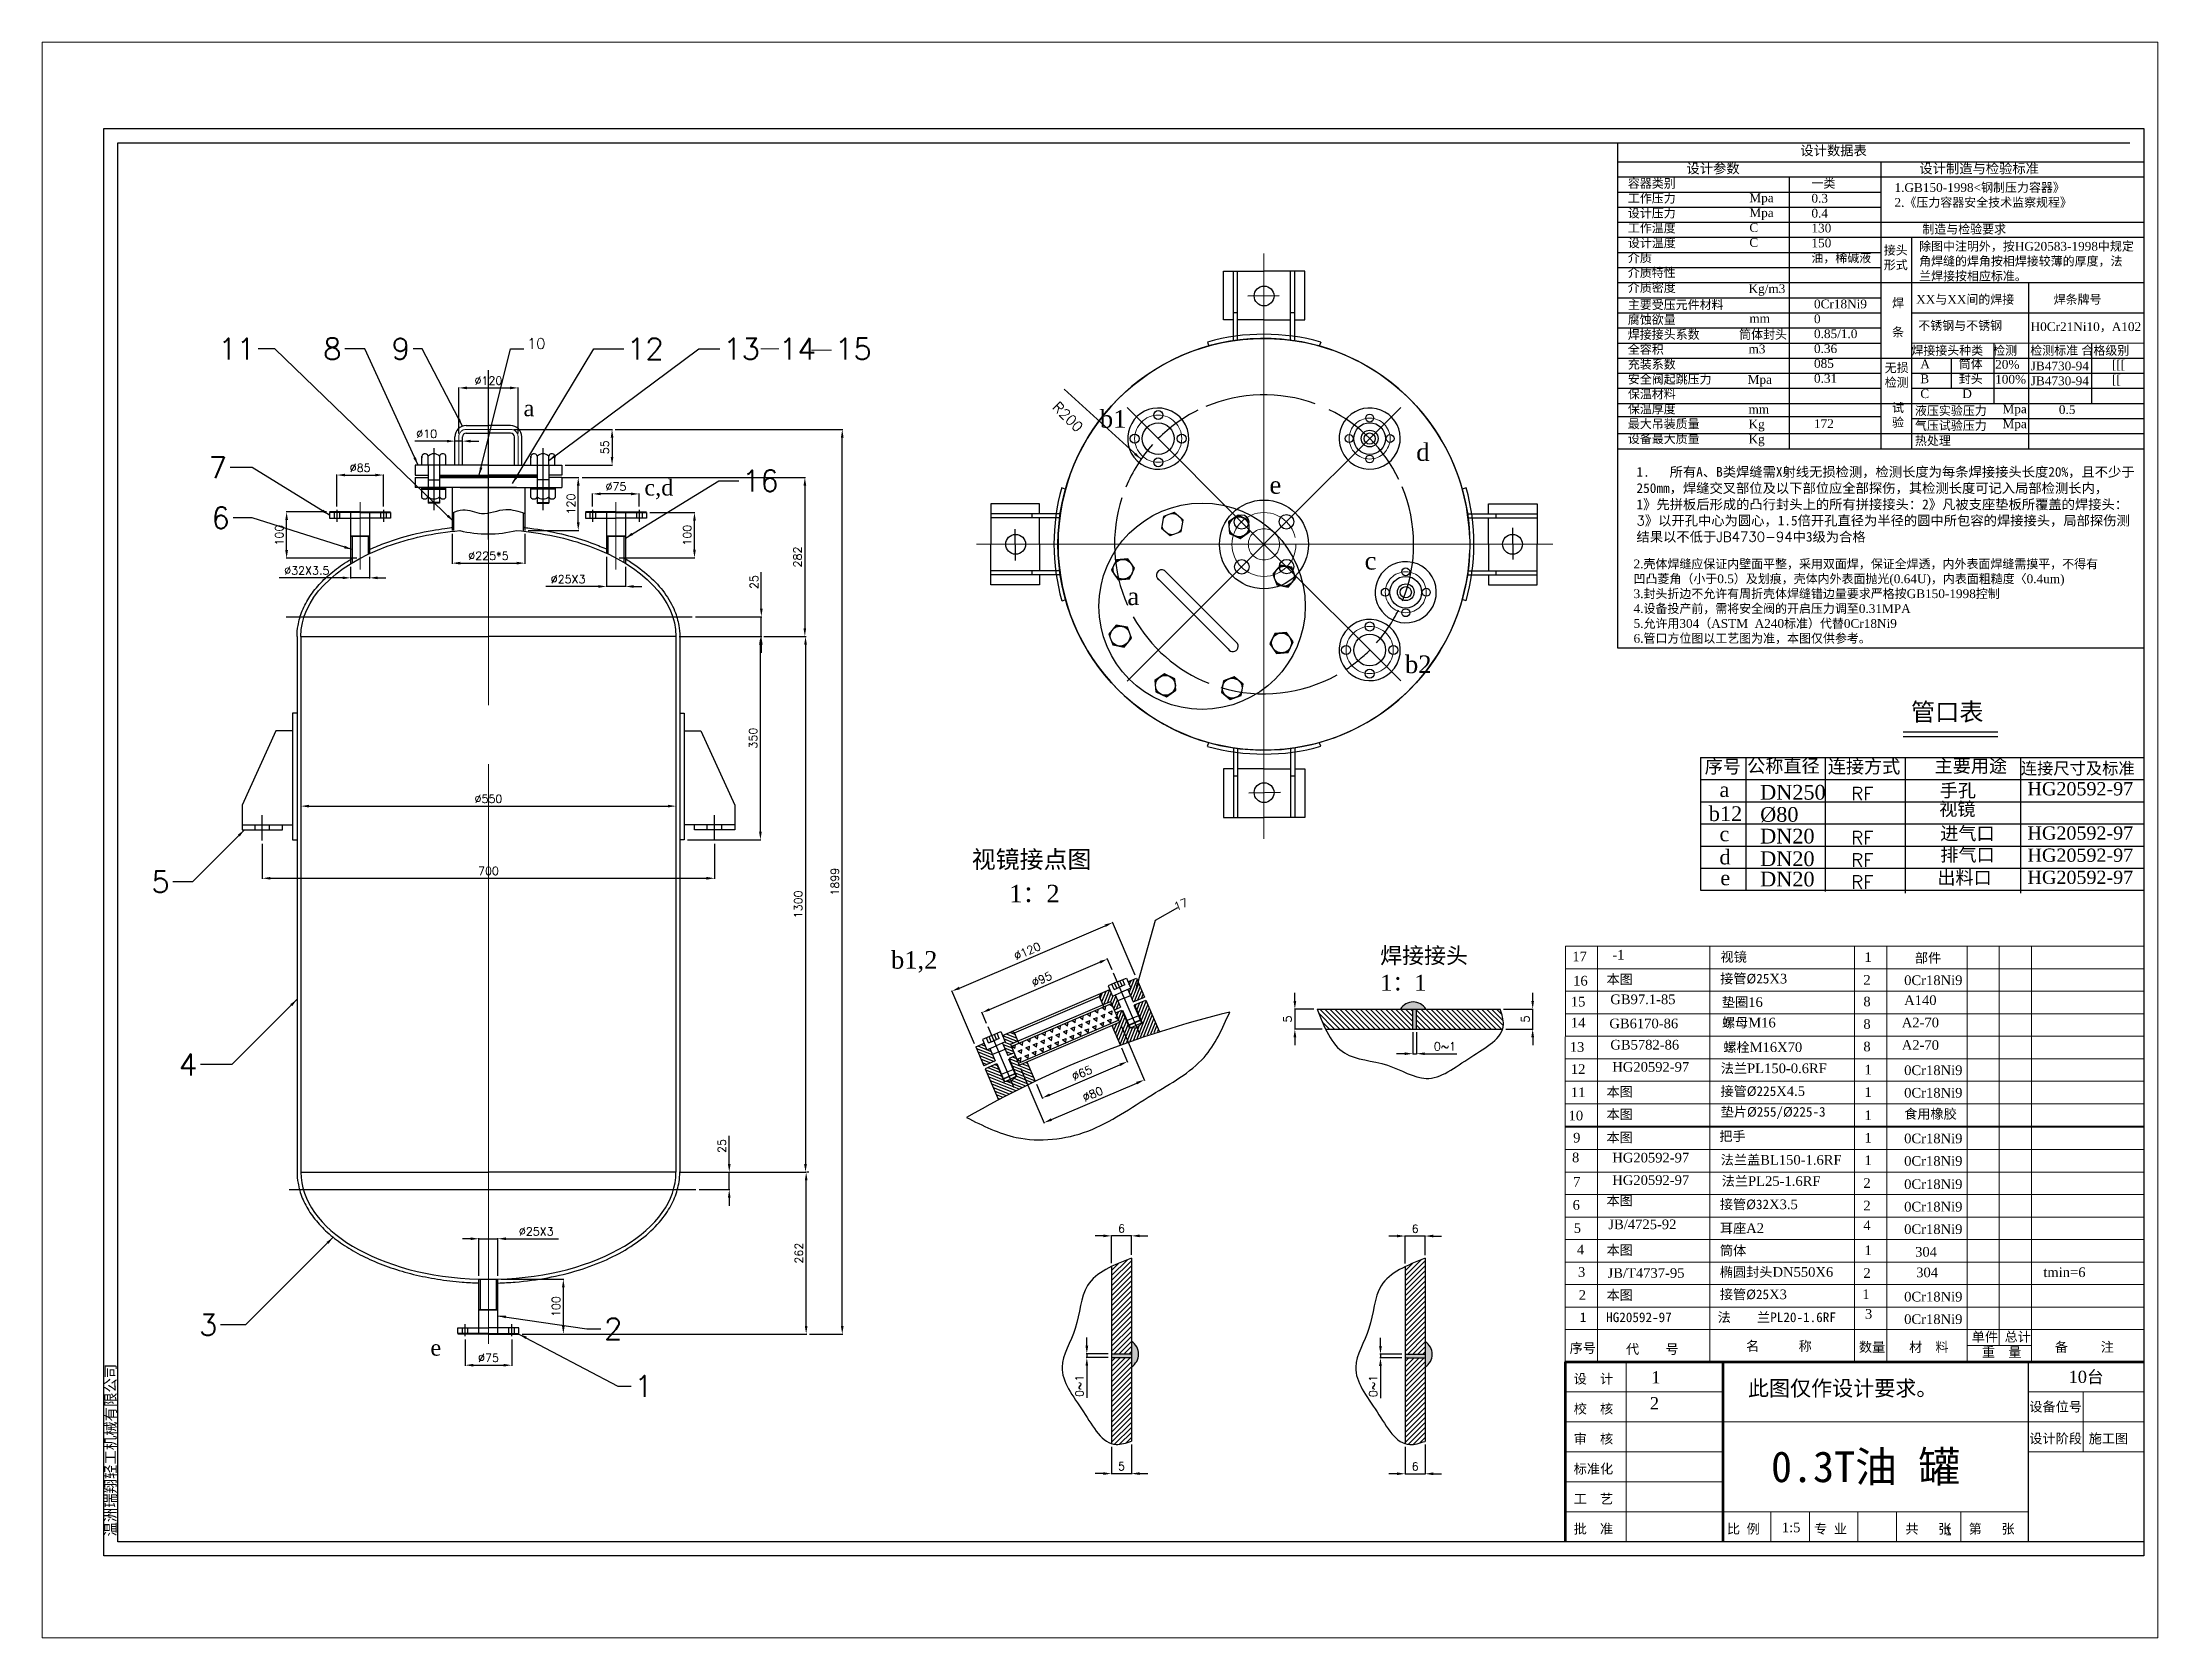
# Paper-space layout '布局1' of a CAD drawing. Header units: millimetres. Extents: x 2 to 269, y 1 to 203.
# The model-space entities are those that its viewports show. They can reach past a viewport. Long polylines and large blocks are cut down to what shows.
import ezdxf

# ---------------------------------------------------------------- set-up
doc = ezdxf.new("R2010")
doc.units = ezdxf.units.MM
for name, pattern in [('ACAD_ISO10W100', [18, 12, -3, 0, -3]), ('CENTER', [2, 1.25, -0.25, 0.25, -0.25]), ('CENTER2', [28.575, 19.05, -3.175, 3.175, -3.175])]:
    doc.linetypes.add(name, pattern=pattern)
for name, color, linetype in [('SB', 7, 'Continuous'), ('图层5', 10, 'ACAD_ISO10W100'), ('点划线', 1, 'CENTER2')]:
    doc.layers.add(name, color=color, linetype=linetype)
for name, color, linetype, lineweight in [('中心线', 1, 'CENTER', 13), ('实线', 7, 'Continuous', 30), ('标注', 3, 'Continuous', 13), ('标注层', 3, 'Continuous', 15), ('细线层', 2, 'Continuous', 15), ('螺纹细实线层', 2, 'Continuous', 15), ('轮廓线层', 7, 'Continuous', 60)]:
    doc.layers.add(name, color=color, linetype=linetype, lineweight=lineweight)
doc.styles.get("Standard").update_dxf_attribs({"font": 'txt.shx'})
doc.styles.add('T数字', font='TIMES.TTF', dxfattribs={"height": 30})
doc.styles.add('工程图式样', font='SIMFANG.TTF', dxfattribs={"height": 15})
doc.dimstyles.new('ISO-25', dxfattribs={"dimtxt": 20, "dimasz": 20, "dimexe": 1.25, "dimexo": 8, "dimgap": 8, "dimtad": 1, "dimtxsty": 'Standard', "dimcen": 2.5, "dimadec": 0, "dimazin": 0, "dimtfac": 1, "dimtmove": 0, "dimatfit": 3, "dimfxl": 0, "dimarcsym": 0})

psp = doc.layouts.new('布局1')

msp = doc.modelspace()

# ---------------------------------------------------------------- texts
at = {"style": 'T数字'}
for s, height, p in [('设计数据表', 24, (14641.832, 950.463)), ('设计参数', 24, (14361.413, 906.177)), ('设计制造与检验标准', 24, (14935.002, 906.177)), ('2.《压力容器安全技术监察规程》', 21.6, (14873.745, 823.756)), ('1.GB150-1998<钢制压力容器》', 21.6, (14873.745, 860.43)), ('制造与检验要求', 21.6, (14942.244, 757.763)), ('除图中注明外，按HG20583-1998中规定', 21.6, (14934.34, 715.643)), ('角焊缝的焊角按相焊接较薄的厚度，法', 21.6, (14934.34, 678.969)), ('兰焊接按相应标准。', 21.6, (14934.34, 642.294)), ('XX与XX间的焊接', 21.6, (14927.186, 584.782)), ('焊条牌号', 21.6, (15265.845, 584.782)), ('不锈钢与不锈钢', 21.6, (14932.357, 520.203)), ('H0Cr21Ni10，A102', 21.6, (15208.971, 517.62)), ('焊接接头种类   检测    检测标准 合格级别', 21.6, (14915.351, 459.039)), ('A', 21.6, (14937.391, 425.849)), ('筒体', 21.6, (15032.058, 425.849)), ('20%', 21.6, (15121.632, 424.705)), ('JB4730-94', 21.6, (15209.428, 420.785)), ('[[[', 21.6, (15409.097, 424.218)), ('B', 21.6, (14937.391, 389.174)), ('C          D', 21.6, (14937.391, 352.499)), ('封头', 21.6, (15032.058, 389.174)), ('100%', 21.6, (15121.632, 388.03)), ('JB4730-94', 21.6, (15209.428, 384.11)), ('[[', 21.6, (15409.097, 387.543)), ('a', 39.6, (11497.081, 307.847)), ('b1', 43.47, (12916.401, 279.445)), ('液压实验压力', 21.6, (14924.106, 310.538)), ('Mpa', 21.6, (15139.784, 314.947)), ('0.5', 21.6, (15278.521, 313.316)), ('气压试验压力', 21.6, (14924.106, 273.863)), ('热处理', 21.6, (14924.106, 236.648)), ('Mpa', 21.6, (15139.784, 278.272)), ('d', 43.47, (13695.701, 197.712)), ('c,d', 39.6, (11794.721, 112.327)), ('e', 43.47, (13334.229, 116.706)), ('2.壳体焊缝应保证内壁面平整，采用双面焊，保证全焊透，内外表面焊缝需摸平，不得有', 21.6, (14231.051, -66.952)), ('凹凸菱角（小于0.5）及划痕，壳体内外表面抛光(0.64U)，内表面粗糙度〈0.4um)', 21.6, (14231.051, -103.626)), ('a', 43.47, (12984.382, -157.529)), ('4.设备投产前，需将安全阀的开启压力调至0.31MPA', 21.6, (14231.051, -176.976)), ('3.封头折边不允许有周折壳体焊缝错边量要求严格按GB150-1998控制', 21.6, (14231.051, -140.301)), ('5.允许用304（ASTM  A240标准）代替0Cr18Ni9', 21.6, (14231.051, -213.651)), ('6.管口方位图以工艺图为准，本图仅供参考。', 21.6, (14231.051, -250.326)), ('b2', 43.47, (13667.916, -325.206)), ('连接尺寸及标准', 29.3933, (15184.743, -574.421)), ('手孔', 32.6592, (14985.37, -630.593)), ('HG20592-97', 32.6592, (15201.306, -626.382)), ('HG20592-97', 32.6592, (15201.306, -735.486)), ('视镜接点图', 43.2, (12601.029, -805.55)), ('HG20592-97', 32.6592, (15201.306, -790.039)), ('HG20592-97', 32.6592, (15201.306, -844.591)), ('1：2', 43.2, (12693.302, -889.964)), ('b1,2', 43.2, (12402.111, -1053.297)), ('焊接接头', 39.6, (13607.013, -1040.506)), ('1', 23.76, (14799.7, -1036.628)), ('部件', 23.76, (14923.957, -1038.695)), ('1：1', 39.6, (13607.013, -1107.744)), ('2', 23.76, (14797.084, -1092.65)), ('0Cr18Ni9', 23.76, (14897.551, -1093.696)), ('8', 23.76, (14797.084, -1146.059)), ('A140', 23.76, (14897.551, -1142.833)), ('8', 23.76, (14797.084, -1201.499)), ('A2-70', 23.76, (14891.684, -1197.834)), ('8', 23.76, (14797.084, -1256.939)), ('A2-70', 23.76, (14891.684, -1253.274)), ('1', 23.76, (14799.7, -1313.828)), ('0Cr18Ni9', 23.76, (14897.551, -1315.456)), ('1', 23.76, (14799.7, -1369.268)), ('0Cr18Ni9', 23.76, (14897.551, -1370.896)), ('1', 23.76, (14799.7, -1426.434)), ('食用橡胶', 23.76, (14897.551, -1422.871)), ('1', 23.76, (14799.7, -1481.874)), ('0Cr18Ni9', 23.76, (14897.551, -1483.501)), ('1', 23.76, (14799.7, -1537.314)), ('0Cr18Ni9', 23.76, (14897.551, -1538.941)), ('2', 23.76, (14797.084, -1593.336)), ('0Cr18Ni9', 23.76, (14897.551, -1596.107)), ('2', 23.76, (14797.084, -1648.776)), ('0Cr18Ni9', 23.76, (14897.551, -1651.547)), ('4', 23.76, (14797.084, -1697.312)), ('0Cr18Ni9', 23.76, (14897.551, -1706.987)), ('1', 23.76, (14799.7, -1759.074)), ('304', 23.76, (14924.606, -1762.85)), ('2', 23.76, (14797.084, -1815.096)), ('304', 23.76, (14927.197, -1813.547)), ('tmin=6', 23.76, (15240.274, -1813.099)), ('1', 23.76, (14794.469, -1867.16)), ('0Cr18Ni9', 23.76, (14897.551, -1873.307)), ('3', 23.76, (14801.029, -1915.658)), ('0Cr18Ni9', 23.76, (14897.551, -1928.747)), ('1', 30, (14274.521, -2075.168)), ('10台', 30, (15302.475, -2074.024)), ('2', 30, (14271.299, -2138.986)), ('1:5', 23.76, (14596.199, -2441.848))]:
    msp.add_text(s, height=height, dxfattribs=at).set_placement(p)
for s, p in [('容器类别', (14216.969, 870.617)), ('一类', (14669.141, 870.617)), ('工作压力', (14216.969, 833.942)), ('Mpa', (14516.324, 835.057)), ('0.3', (14669.141, 833.942)), ('设计压力', (14216.969, 797.267)), ('工作温度', (14216.969, 760.592)), ('Mpa', (14516.324, 798.382)), ('C', (14516.324, 761.708)), ('0.4', (14669.141, 797.267)), ('130', (14669.141, 760.592)), ('设计温度', (14216.969, 723.918)), ('C', (14516.324, 725.033)), ('150', (14669.141, 723.918)), ('介质', (14216.969, 687.243)), ('油，稀碱液', (14669.141, 687.243)), ('介质特性', (14216.969, 650.568)), ('介质密度', (14216.969, 613.893)), ('Kg/m3', (14514.23, 611.241)), ('主要受压元件材料', (14216.969, 571.498)), ('0Cr18Ni9', (14675.422, 573.589)), ('腐蚀欲量', (14216.969, 534.823)), ('焊接接头系数', (14216.969, 498.148)), ('筒体封头', (14491.203, 498.287)), ('mm', (14516.324, 538.03)), ('0', (14675.422, 536.914)), ('0.85/1.0', (14675.422, 500.24)), ('全容积', (14216.969, 461.473)), ('m3', (14514.23, 462.727)), ('0.36', (14675.422, 463.565)), ('充装系数', (14216.969, 424.798)), ('085', (14675.422, 426.89)), ('保温材料', (14216.969, 351.449)), ('安全阀起跳压力', (14216.969, 388.123)), ('Mpa', (14512.137, 387.424)), ('0.31', (14675.422, 390.215)), ('保温厚度', (14216.969, 314.774)), ('mm', (14514.23, 314.213)), ('设备最大质量', (14216.969, 241.424)), ('最大吊装质量', (14216.969, 278.099)), ('Kg', (14514.23, 277.538)), ('Kg', (14514.23, 240.863)), ('172', (14675.422, 278.615))]:
    msp.add_text(s, height=21.6, rotation=360, dxfattribs=at).set_placement(p)
at = {"attachment_point": 1, "style": 'T数字'}
for s, insert, char_height, width in [('{\\fSimSun|b0|i0|c134|p54;接头\\P形式}', (14847.399, 727.467), 21.6, 632.29577), ('{\\fSimSun|b0|i0|c134|p54;焊\\P\\P条}', (14867.727, 597.698), 21.6, 462.74782), ('{\\fSimSun|b0|i0|c134|p54;无损\\P检测}', (14849.631, 437.764), 21.6, 589.42183), ('{\\fSimSun|b0|i0|c134|p54;试\\P验}', (14867.727, 339.383), 21.6, 493.77004), ('c', (13568.585, -26.616), 43.47, 1415.91161), ('a', (14442.713, -593.993), 36.288, 945.58271), ('DN250', (14542.872, -600.654), 36.288, 945.58271), ('b12', (14416.389, -653.328), 36.288, 945.58271), ('%%c80', (14542.872, -655.206), 36.288, 945.58271), ('c', (14442.713, -703.098), 36.288, 945.58271), ('DN20', (14542.872, -708.671), 36.288, 945.58271), ('d', (14442.522, -760.225), 36.288, 945.58271), ('DN20', (14542.872, -764.311), 36.288, 945.58271), ('e', (14444.79, -811.481), 36.288, 945.58271), ('DN20', (14542.872, -814.457), 36.288, 945.58271), ('e', (11267.667, -1967.163), 39.6, 1289.85737)]:
    msp.add_mtext(s, dxfattribs=dict(at, insert=insert, char_height=char_height, width=width))
for s, insert, char_height, attachment_point, rotation in [('R200', (12859.808, 266.375), 25.2, 9, 315), ('17', (13096.369, -892.719), 20.16, 1, 23.139333)]:
    msp.add_mtext(s, dxfattribs=dict(insert=insert, char_height=char_height, attachment_point=attachment_point, rotation=rotation))
at = {"attachment_point": 1}
for s, insert, char_height, width in [('{\\fSimSun|b0|i0|c134|p54;管口表}', (14914.279, -398.905), 43.64189, 1168.97615), ('{\\fSimSun|b0|i0|c134|p54;序号}', (14406.313, -538.96), 32.73142, 945.58271), ('{\\fSimSun|b0|i0|c134|p54;公称直径}', (14510.854, -537.422), 32.73142, 945.58271), ('{\\fSimSun|b0|i0|c134|p54;连接方式}', (14709.48, -539.083), 32.73142, 945.58271), ('{\\fSimSun|b0|i0|c134|p54;主要用途}', (14972.479, -537.368), 32.73142, 945.58271), ('RF', (14767, -605.808), 32.7314, 945.58271), ('{\\fSimSun|b0|i0|c134|p54;视镜}', (14983.847, -643.504), 32.73142, 945.58271), ('RF', (14767, -714.913), 32.7314, 945.58271), ('{\\fSimSun|b0|i0|c134|p54;进气口}', (14986.351, -703.735), 32.73142, 945.58271), ('RF', (14767, -769.466), 32.7314, 945.58271), ('{\\fSimSun|b0|i0|c134|p54;排气口}', (14986.561, -756.131), 32.73142, 945.58271), ('RF', (14767, -824.018), 32.7314, 945.58271), ('{\\fSimSun|b0|i0|c134|p54;出料口}', (14979.276, -812.401), 32.73142, 945.58271)]:
    msp.add_mtext(s, dxfattribs=dict(at, insert=insert, char_height=char_height, width=width))
at = {"insert": (10466.717, -2452.366), "char_height": 25.99168, "width": 1373.86127, "attachment_point": 1, "rotation": 90}
msp.add_mtext('{\\fLiSu|b0|i0|c134|p49;温洲瑞翔轻工机械有限公司}', dxfattribs=at)
at = {"layer": '标注', "style": 'T数字'}
for s, p in [('17', (14080.173, -1035.138)), ('-1', (14178.693, -1030.864)), ('视镜', (14445.252, -1036.162)), ('16', (14082.278, -1094.826)), ('本图', (14164.433, -1091.311)), ('15', (14076.636, -1146.444)), ('GB97.1-85', (14173.896, -1140.706)), ('垫圈16', (14448.638, -1147.559)), ('14', (14076.636, -1198.061)), ('GB6170-86', (14171.497, -1200.221)), ('螺母M16', (14448.638, -1198.052)), ('13', (14073.815, -1258.135)), ('GB5782-86', (14173.896, -1252.546)), ('螺栓M16X70', (14452.024, -1258.696)), ('12', (14076.636, -1312.571)), ('HG20592-97', (14178.693, -1307.267)), ('法兰PL150-0.6RF', (14445.825, -1310.725)), ('11', (14076.636, -1369.825)), ('本图', (14164.433, -1368.511)), ('10', (14070.994, -1427.08)), ('本图', (14164.433, -1423.951)), ('9', (14082.278, -1481.516)), ('本图', (14164.433, -1481.117)), ('把手', (14442.313, -1477.862)), ('8', (14079.457, -1530.315)), ('HG20592-97', (14178.693, -1530.753)), ('法兰盖BL150-1.6RF', (14445.825, -1536.252)), ('HG20592-97', (14178.693, -1586.193)), ('法兰PL25-1.6RF', (14448.201, -1588.464)), ('7', (14082.278, -1590.389)), ('本图', (14164.433, -1636.419)), ('6', (14080.918, -1647.207)), ('5', (14083.713, -1704.302)), ('JB/4725-92', (14169.099, -1695.107)), ('耳座A2', (14443.661, -1704.451)), ('4', (14091.617, -1757.216)), ('本图', (14164.433, -1758.317)), ('筒体', (14443.661, -1759.729)), ('3', (14094.131, -1812.494)), ('JB/T4737-95', (14167.055, -1815.007)), ('椭圆封头DN550X6', (14443.661, -1812.494)), ('2', (14095.893, -1869.197)), ('本图', (14164.433, -1869.197))]:
    msp.add_text(s, height=23.76, dxfattribs=at).set_placement(p)
at = {"layer": '标注', "char_height": 23.76, "attachment_point": 1, "style": 'T数字'}
for s, insert, width in [('{\\fSimSun|b0|i0|c134|p54;接管%%c25}X3', (14444.42, -1065.946), 604.40537), ('{\\fSimSun|b0|i0|c134|p54;接管%%c225}X4.5', (14445.172, -1343.146), 604.40537), ('{\\fSimSun|b0|i0|c134|p54;垫片%%c255/%%c225-3}', (14445.732, -1394.084), 546.44219), ('{\\fSimSun|b0|i0|c134|p54;接管%%c32}X3.5', (14443.668, -1622.072), 604.40537), ('{\\fSimSun|b0|i0|c134|p54;接管%%c25}X3', (14443.668, -1843.832), 604.40537)]:
    msp.add_mtext(s, dxfattribs=dict(at, insert=insert, width=width))
at = {"layer": '标注层', "style": '工程图式样'}
for s, height, p in [('1   HG20592-97       法    兰PL20-1.6RF          ', 23.76, (14098.813, -1924.151)), ('序号 ', 23.76, (14073.547, -1999.86)), ('代    号   ', 23.76, (14212.51, -2002.384)), ('名      称  ', 23.76, (14508.122, -1994.813)), ('数量 ', 23.76, (14786.048, -1997.336)), ('材  料 ', 23.76, (14909.851, -1997.336)), ('单件 ', 23.76, (15063.974, -1972.1)), ('总计', 23.76, (15144.825, -1972.1)), ('备     注', 23.76, (15268.628, -1997.336)), ('重  量', 23.76, (15089.24, -2009.955)), ('设  计', 23.76, (14083.627, -2075.569)), ('此图仅作设计要求。', 38.016, (14512.75, -2105.927)), ('校  核', 23.76, (14083.627, -2149.489)), ('设备位号', 23.76, (15205.755, -2144.327)), ('审  核', 23.76, (14083.627, -2223.409)), ('     0.3T油 罐', 76.032, (14311.063, -2318.404)), ('设计阶段', 23.76, (15205.755, -2222.756)), ('施工图', 23.76, (15351.965, -2222.756)), ('标准化', 23.76, (14083.627, -2297.329)), ('工  艺', 23.76, (14083.627, -2371.249)), ('批  准', 23.76, (14083.627, -2445.169)), ('比 例', 23.76, (14460.986, -2445.169)), ('专 业', 23.76, (14675.631, -2445.169)), ('共   张', 23.76, (14900.662, -2445.169)), ('1  ', 21.6, (14999.479, -2449.263)), ('第   张', 23.76, (15056.452, -2445.169))]:
    msp.add_text(s, height=height, dxfattribs=at).set_placement(p)
at = {"layer": '标注层'}
for s, insert, char_height, attachment_point in [('11', (10835.842, 447.162), 52.8, 9), ('8', (11048.758, 447.162), 52.8, 9), ('9', (11217.382, 447.162), 52.8, 9), ('10', (11505.634, 499.962), 26.4, 1), ('12', (11751.694, 499.962), 52.8, 1), ('13 14 15', (11988.912, 499.962), 52.8, 1), ('7', (10766.618, 155.174), 52.8, 9), ('16', (12035.12, 175.144), 52.8, 1), ('6', (10773.53, 30.862), 52.8, 9), ('5', (10625.563, -865.928), 52.8, 9), ('4', (10693.476, -1316.201), 52.8, 9), ('3', (10743.066, -1957.28), 52.8, 9), ('2', (11695.265, -1914.299), 52.8, 1), ('1', (11770.2, -2055.495), 52.8, 1)]:
    msp.add_mtext(s, dxfattribs=dict(at, insert=insert, char_height=char_height, attachment_point=attachment_point))
at = {"layer": '标注层', "ltscale": 3, "insert": (14238.267, 212.678), "char_height": 18, "width": 1240.93333, "attachment_point": 1}
msp.add_mtext('{\\fFangSong_GB2312|b0|i0|c134|p49;\\P\\H1.333x;1.   所有A、B类焊缝需X射线无损检测，检测长度为每条焊接接头长度20%，且不少于250mm，焊缝交叉部位及以下部位应全部探伤，其检测长度可记入局部检测长内，\\P1》先拼板后形成的凸行封头上的所有拼接接头：2》凡被支座垫板所覆盖的焊接头：\\P\\Ftxt.shx|c0;3\\fFangSong_GB2312|b0|i0|c134|p2;》以开孔中心为圆心，1.5倍开孔直径为半径的圆中所包容的焊接接头，局部探伤测结果以不低于\\Ftxt.shx|c0;JB4730-94\\fFangSong_GB2312|b0|i0|c134|p2;中3级为合格}', dxfattribs=at)

# ---------------------------------------------------------------- blocks, each defined once
blk = doc.blocks.new('*D57')
at = {"layer": 'Defpoints', "color": 0}
for p in [(11483.7, 377.5), (11337.4, 256.9), (11483.7, 256.9)]:
    blk.add_point(p, dxfattribs=at)
at = {"layer": '标注层', "color": 0, "lineweight": -2}
for p, q in [((11337.4, 264.9), (11337.4, 378.8)), ((11357.4, 377.5), (11463.7, 377.5)), ((11483.7, 264.9), (11483.7, 378.8))]:
    blk.add_line(p, q, dxfattribs=at)
at = {"layer": '标注层', "color": 0}
for points in [[(11357.4, 380.8), (11357.4, 374.2), (11337.4, 377.5)], [(11463.7, 380.8), (11463.7, 374.2), (11483.7, 377.5)]]:
    blk.add_solid(points, dxfattribs=at)
at = {"layer": '标注层', "color": 0, "insert": (11410.6, 395.5), "char_height": 20, "attachment_point": 5}
blk.add_mtext('%%c120', dxfattribs=at)
blk = doc.blocks.new('*D58')
at = {"layer": 'Defpoints', "color": 0}
for p in [(11328.2, 246.4), (11328.2, 232.9), (11346.7, 234.8)]:
    blk.add_point(p, dxfattribs=at)
at = {"layer": '标注层', "color": 0, "lineweight": -2}
for p, q in [((11308.2, 246.4), (11228.9, 246.4)), ((11328.2, 240.9), (11328.2, 247.7)), ((11346.7, 246.4), (11328.2, 246.4)), ((11346.7, 242.8), (11346.7, 247.7)), ((11366.7, 246.4), (11386.7, 246.4))]:
    blk.add_line(p, q, dxfattribs=at)
at = {"layer": '标注层', "color": 0}
for points in [[(11308.2, 249.7), (11308.2, 243.1), (11328.2, 246.4)], [(11366.7, 249.7), (11366.7, 243.1), (11346.7, 246.4)]]:
    blk.add_solid(points, dxfattribs=at)
at = {"layer": '标注层', "color": 0, "insert": (11258.5, 264.4), "char_height": 20, "attachment_point": 5}
blk.add_mtext('%%c10', dxfattribs=at)
blk = doc.blocks.new('*D59')
at = {"layer": 'Defpoints', "color": 0}
for p in [(11465.2, 275.3), (11591.2, 187.3), (11715.1, 187.3)]:
    blk.add_point(p, dxfattribs=at)
at = {"layer": '标注层', "color": 0, "lineweight": -2}
for p, q in [((11473.2, 275.3), (11716.3, 275.3)), ((11715.1, 255.3), (11715.1, 207.3)), ((11599.2, 187.3), (11716.3, 187.3))]:
    blk.add_line(p, q, dxfattribs=at)
at = {"layer": '标注层', "color": 0}
for points in [[(11711.8, 255.3), (11718.4, 255.3), (11715.1, 275.3)], [(11711.8, 207.3), (11718.4, 207.3), (11715.1, 187.3)]]:
    blk.add_solid(points, dxfattribs=at)
at = {"layer": '标注层', "color": 0, "insert": (11697.1, 231.3), "char_height": 20, "attachment_point": 5, "rotation": 90}
blk.add_mtext('55', dxfattribs=at)
blk = doc.blocks.new('*D60')
at = {"layer": 'Defpoints', "color": 0}
for p in [(11583.7, 156.9), (11631.8, 156.9), (11500.1, 26)]:
    blk.add_point(p, dxfattribs=at)
at = {"layer": '标注层', "color": 0, "lineweight": -2}
for p, q in [((11591.7, 156.9), (11633.1, 156.9)), ((11631.8, 46), (11631.8, 136.9)), ((11508.1, 26), (11633.1, 26))]:
    blk.add_line(p, q, dxfattribs=at)
at = {"layer": '标注层', "color": 0}
for points in [[(11628.5, 136.9), (11635.2, 136.9), (11631.8, 156.9)], [(11628.5, 46), (11635.2, 46), (11631.8, 26)]]:
    blk.add_solid(points, dxfattribs=at)
at = {"layer": '标注层', "color": 0, "insert": (11613.8, 91.5), "char_height": 20, "attachment_point": 5, "rotation": 90}
blk.add_mtext('120', dxfattribs=at)
blk = doc.blocks.new('*D61')
at = {"layer": 'Defpoints', "color": 0}
for p in [(11799.8, 70.6), (11918.1, 70.6), (11724.7, -41.3)]:
    blk.add_point(p, dxfattribs=at)
at = {"layer": '标注层', "color": 0, "lineweight": -2}
for p, q in [((11807.8, 70.6), (11919.3, 70.6)), ((11918.1, -21.3), (11918.1, 50.6)), ((11732.7, -41.3), (11919.3, -41.3))]:
    blk.add_line(p, q, dxfattribs=at)
at = {"layer": '标注层', "color": 0}
for points in [[(11914.7, 50.6), (11921.4, 50.6), (11918.1, 70.6)], [(11914.7, -21.3), (11921.4, -21.3), (11918.1, -41.3)]]:
    blk.add_solid(points, dxfattribs=at)
at = {"layer": '标注层', "color": 0, "insert": (11900.1, 14.6), "char_height": 20, "attachment_point": 5, "rotation": 90}
blk.add_mtext('100', dxfattribs=at)
blk = doc.blocks.new('*D62')
at = {"layer": 'Defpoints', "color": 0}
for p in [(11667.3, 116.4), (11667.3, 77.5), (11782, 77.5)]:
    blk.add_point(p, dxfattribs=at)
at = {"layer": '标注层', "color": 0, "lineweight": -2}
for p, q in [((11667.3, 85.5), (11667.3, 117.7)), ((11762, 116.4), (11687.3, 116.4)), ((11782, 85.5), (11782, 117.7))]:
    blk.add_line(p, q, dxfattribs=at)
at = {"layer": '标注层', "color": 0}
for points in [[(11687.3, 119.7), (11687.3, 113.1), (11667.3, 116.4)], [(11762, 119.7), (11762, 113.1), (11782, 116.4)]]:
    blk.add_solid(points, dxfattribs=at)
at = {"layer": '标注层', "color": 0, "insert": (11724.7, 134.4), "char_height": 20, "attachment_point": 5}
blk.add_mtext('%%c75', dxfattribs=at)
blk = doc.blocks.new('*D63')
at = {"layer": 'Defpoints', "color": 0}
for p in [(11701.4, -30.6), (11748.1, -55.7), (11701.4, -111.7)]:
    blk.add_point(p, dxfattribs=at)
at = {"layer": '标注层', "color": 0, "lineweight": -2}
for p, q in [((11701.4, -38.6), (11701.4, -112.9)), ((11748.1, -63.7), (11748.1, -112.9)), ((11681.4, -111.7), (11552.1, -111.7)), ((11748.1, -111.7), (11701.4, -111.7)), ((11768.1, -111.7), (11788.1, -111.7))]:
    blk.add_line(p, q, dxfattribs=at)
at = {"layer": '标注层', "color": 0}
for points in [[(11681.4, -108.4), (11681.4, -115), (11701.4, -111.7)], [(11768.1, -108.4), (11768.1, -115), (11748.1, -111.7)]]:
    blk.add_solid(points, dxfattribs=at)
at = {"layer": '标注层', "color": 0, "insert": (11606.8, -93.7), "char_height": 20, "attachment_point": 5}
blk.add_mtext('%%c25X3', dxfattribs=at)
blk = doc.blocks.new('*D64')
at = {"layer": 'Defpoints', "color": 0}
for p in [(11321, 26), (11500.1, 26), (11500.1, -54.2)]:
    blk.add_point(p, dxfattribs=at)
at = {"layer": '标注层', "color": 0, "lineweight": -2}
for p, q in [((11321, 18), (11321, -55.5)), ((11500.1, 18), (11500.1, -55.5)), ((11341, -54.2), (11480.1, -54.2))]:
    blk.add_line(p, q, dxfattribs=at)
at = {"layer": '标注层', "color": 0}
for points in [[(11341, -50.9), (11341, -57.6), (11321, -54.2)], [(11480.1, -50.9), (11480.1, -57.6), (11500.1, -54.2)]]:
    blk.add_solid(points, dxfattribs=at)
at = {"layer": '标注层', "color": 0, "insert": (11410.6, -36.2), "char_height": 20, "attachment_point": 5}
blk.add_mtext('%%c225*5', dxfattribs=at)
blk = doc.blocks.new('*D65')
at = {"layer": 'Defpoints', "color": 0}
for p in [(11117.8, -30.6), (11071.2, -55.7), (11071.2, -90.4)]:
    blk.add_point(p, dxfattribs=at)
at = {"layer": '标注层', "color": 0, "lineweight": -2}
for p, q in [((11117.8, -38.6), (11117.8, -91.7)), ((11051.2, -90.4), (10895.2, -90.4)), ((11071.2, -63.7), (11071.2, -91.7)), ((11117.8, -90.4), (11071.2, -90.4)), ((11137.8, -90.4), (11157.8, -90.4))]:
    blk.add_line(p, q, dxfattribs=at)
at = {"layer": '标注层', "color": 0}
for points in [[(11051.2, -87.1), (11051.2, -93.8), (11071.2, -90.4)], [(11137.8, -87.1), (11137.8, -93.8), (11117.8, -90.4)]]:
    blk.add_solid(points, dxfattribs=at)
at = {"layer": '标注层', "color": 0, "insert": (10963.2, -72.4), "char_height": 20, "attachment_point": 5}
blk.add_mtext('%%c32X3.5', dxfattribs=at)
blk = doc.blocks.new('*D66')
at = {"layer": 'Defpoints', "color": 0}
for p in [(10913.5, 71.9), (11019.5, 71.9), (11094.6, -42.2)]:
    blk.add_point(p, dxfattribs=at)
at = {"layer": '标注层', "color": 0, "lineweight": -2}
for p, q in [((11011.5, 71.9), (10912.3, 71.9)), ((10913.5, -22.2), (10913.5, 51.9)), ((11086.6, -42.2), (10912.3, -42.2))]:
    blk.add_line(p, q, dxfattribs=at)
at = {"layer": '标注层', "color": 0}
for points in [[(10910.2, 51.9), (10916.9, 51.9), (10913.5, 71.9)], [(10910.2, -22.2), (10916.9, -22.2), (10913.5, -42.2)]]:
    blk.add_solid(points, dxfattribs=at)
at = {"layer": '标注层', "color": 0, "insert": (10895.5, 14.8), "char_height": 20, "attachment_point": 5, "rotation": 90}
blk.add_mtext('100', dxfattribs=at)
blk = doc.blocks.new('*D67')
at = {"layer": 'Defpoints', "color": 0}
for p in [(11152, 162.8), (11037.3, 77.5), (11152, 77.5)]:
    blk.add_point(p, dxfattribs=at)
at = {"layer": '标注层', "color": 0, "lineweight": -2}
for p, q in [((11037.3, 85.5), (11037.3, 164)), ((11057.3, 162.8), (11132, 162.8)), ((11152, 85.5), (11152, 164))]:
    blk.add_line(p, q, dxfattribs=at)
at = {"layer": '标注层', "color": 0}
for points in [[(11057.3, 166.1), (11057.3, 159.5), (11037.3, 162.8)], [(11132, 166.1), (11132, 159.5), (11152, 162.8)]]:
    blk.add_solid(points, dxfattribs=at)
at = {"layer": '标注层', "color": 0, "insert": (11094.6, 180.8), "char_height": 20, "attachment_point": 5}
blk.add_mtext('%%c85', dxfattribs=at)
blk = doc.blocks.new('*D68')
at = {"color": 0, "lineweight": -2}
for p, q in [((12082.7, -166.2), (12082.7, -76.2)), ((11920.7, -186.2), (12083.9, -186.2)), ((12082.7, -234.9), (12082.7, -186.2)), ((11880.6, -234.9), (12083.9, -234.9)), ((12082.7, -254.9), (12082.7, -274.9))]:
    blk.add_line(p, q, dxfattribs=at)
at = {"color": 0}
for points in [[(12079.4, -166.2), (12086, -166.2), (12082.7, -186.2)], [(12079.4, -254.9), (12086, -254.9), (12082.7, -234.9)]]:
    blk.add_solid(points, dxfattribs=at)
at = {"layer": 'Defpoints', "color": 0}
for p in [(11912.7, -186.2), (11872.6, -234.9), (12082.7, -234.9)]:
    blk.add_point(p, dxfattribs=at)
at = {"color": 0, "insert": (12064.7, -100.9), "char_height": 20, "attachment_point": 5, "rotation": 90}
blk.add_mtext('25', dxfattribs=at)
blk = doc.blocks.new('*D69')
at = {"color": 0, "lineweight": -2}
for p, q in [((12032.9, -234.9), (12081.7, -234.9)), ((12080.5, -716), (12080.5, -254.9)), ((11900.9, -736), (12081.7, -736))]:
    blk.add_line(p, q, dxfattribs=at)
at = {"color": 0}
for points in [[(12077.2, -254.9), (12083.8, -254.9), (12080.5, -234.9)], [(12077.2, -716), (12083.8, -716), (12080.5, -736)]]:
    blk.add_solid(points, dxfattribs=at)
at = {"layer": 'Defpoints', "color": 0}
for p in [(12024.9, -234.9), (12080.5, -234.9), (11892.9, -736)]:
    blk.add_point(p, dxfattribs=at)
at = {"color": 0, "insert": (12062.5, -485.4), "char_height": 20, "attachment_point": 5, "rotation": 90}
blk.add_mtext('350', dxfattribs=at)
blk = doc.blocks.new('*D70')
at = {"color": 0, "lineweight": -2}
for p, q in [((10853.6, -745.6), (10853.6, -831.9)), ((11967.5, -745.6), (11967.5, -831.9)), ((10873.6, -830.6), (11947.5, -830.6))]:
    blk.add_line(p, q, dxfattribs=at)
at = {"color": 0}
for points in [[(10873.6, -827.3), (10873.6, -834), (10853.6, -830.6)], [(11947.5, -827.3), (11947.5, -834), (11967.5, -830.6)]]:
    blk.add_solid(points, dxfattribs=at)
at = {"layer": 'Defpoints', "color": 0}
for p in [(10853.6, -737.6), (11967.5, -737.6), (11967.5, -830.6)]:
    blk.add_point(p, dxfattribs=at)
at = {"color": 0, "insert": (11410.6, -812.6), "char_height": 20, "attachment_point": 5}
blk.add_mtext('700', dxfattribs=at)
blk = doc.blocks.new('*D71')
at = {"color": 0, "lineweight": -2}
for p, q in [((11641.5, 156.9), (12191.2, 156.9)), ((12189.9, 136.9), (12189.9, -214.9)), ((12088.5, -234.9), (12191.2, -234.9))]:
    blk.add_line(p, q, dxfattribs=at)
at = {"color": 0}
for points in [[(12186.6, 136.9), (12193.2, 136.9), (12189.9, 156.9)], [(12186.6, -214.9), (12193.2, -214.9), (12189.9, -234.9)]]:
    blk.add_solid(points, dxfattribs=at)
at = {"layer": 'Defpoints', "color": 0}
for p in [(11633.5, 156.9), (12080.5, -234.9), (12189.9, -234.9)]:
    blk.add_point(p, dxfattribs=at)
at = {"color": 0, "insert": (12171.9, -39), "char_height": 20, "attachment_point": 5, "rotation": 90}
blk.add_mtext('282', dxfattribs=at)
blk = doc.blocks.new('*D72')
at = {"color": 0, "lineweight": -2}
for p, q in [((12174, -234.9), (12192.8, -234.9)), ((12191.6, -254.9), (12191.6, -1534.9)), ((11880.6, -1554.9), (12192.8, -1554.9))]:
    blk.add_line(p, q, dxfattribs=at)
at = {"color": 0}
for points in [[(12188.2, -254.9), (12194.9, -254.9), (12191.6, -234.9)], [(12188.2, -1534.9), (12194.9, -1534.9), (12191.6, -1554.9)]]:
    blk.add_solid(points, dxfattribs=at)
at = {"layer": 'Defpoints', "color": 0}
for p in [(12166, -234.9), (11872.6, -1554.9), (12191.6, -1554.9)]:
    blk.add_point(p, dxfattribs=at)
at = {"color": 0, "insert": (12173.6, -894.9), "char_height": 20, "attachment_point": 5, "rotation": 90}
blk.add_mtext('1300', dxfattribs=at)
blk = doc.blocks.new('*D73')
at = {"color": 0, "lineweight": -2}
for p, q in [((12199.6, -1554.9), (12194.5, -1554.9)), ((12193.2, -1933.6), (12193.2, -1574.9)), ((11493.8, -1953.6), (12194.5, -1953.6))]:
    blk.add_line(p, q, dxfattribs=at)
at = {"color": 0}
for points in [[(12189.9, -1574.9), (12196.5, -1574.9), (12193.2, -1554.9)], [(12189.9, -1933.6), (12196.5, -1933.6), (12193.2, -1953.6)]]:
    blk.add_solid(points, dxfattribs=at)
at = {"layer": 'Defpoints', "color": 0}
for p in [(12191.6, -1554.9), (12193.2, -1554.9), (11485.8, -1953.6)]:
    blk.add_point(p, dxfattribs=at)
at = {"color": 0, "insert": (12175.2, -1754.2), "char_height": 20, "attachment_point": 5, "rotation": 90}
blk.add_mtext('262', dxfattribs=at)
blk = doc.blocks.new('*D74')
at = {"color": 0, "lineweight": -2}
for p, q in [((12003.7, -1534.9), (12003.7, -1465.5)), ((11956.5, -1554.9), (12004.9, -1554.9)), ((12003.7, -1597.7), (12003.7, -1554.9)), ((11929.3, -1597.7), (12004.9, -1597.7)), ((12003.7, -1617.7), (12003.7, -1637.7))]:
    blk.add_line(p, q, dxfattribs=at)
at = {"color": 0}
for points in [[(12000.4, -1534.9), (12007, -1534.9), (12003.7, -1554.9)], [(12000.4, -1617.7), (12007, -1617.7), (12003.7, -1597.7)]]:
    blk.add_solid(points, dxfattribs=at)
at = {"layer": 'Defpoints', "color": 0}
for p in [(11948.5, -1554.9), (12003.7, -1554.9), (11921.3, -1597.7)]:
    blk.add_point(p, dxfattribs=at)
at = {"color": 0, "insert": (11985.7, -1490.2), "char_height": 20, "attachment_point": 5, "rotation": 90}
blk.add_mtext('25', dxfattribs=at)
blk = doc.blocks.new('*D75')
at = {"color": 0, "lineweight": -2}
for p, q in [((11723.1, 275.3), (12283.3, 275.3)), ((12282, -1933.6), (12282, 255.3)), ((12201.2, -1953.6), (12283.3, -1953.6))]:
    blk.add_line(p, q, dxfattribs=at)
at = {"color": 0}
for points in [[(12278.7, 255.3), (12285.4, 255.3), (12282, 275.3)], [(12278.7, -1933.6), (12285.4, -1933.6), (12282, -1953.6)]]:
    blk.add_solid(points, dxfattribs=at)
at = {"layer": 'Defpoints', "color": 0}
for p in [(11715.1, 275.3), (12282, 275.3), (12193.2, -1953.6)]:
    blk.add_point(p, dxfattribs=at)
at = {"color": 0, "insert": (12264, -839.1), "char_height": 20, "attachment_point": 5, "rotation": 90}
blk.add_mtext('1899', dxfattribs=at)
blk = doc.blocks.new('*D76')
at = {"color": 0, "lineweight": -2}
for p, q in [((11367.1, -1718.8), (11347.1, -1718.8)), ((11387.1, -1810.5), (11387.1, -1717.5)), ((11387.1, -1718.8), (11433.8, -1718.8)), ((11433.8, -1810.5), (11433.8, -1717.5)), ((11453.8, -1718.8), (11583.1, -1718.8))]:
    blk.add_line(p, q, dxfattribs=at)
at = {"color": 0}
for points in [[(11367.1, -1715.4), (11367.1, -1722.1), (11387.1, -1718.8)], [(11453.8, -1715.4), (11453.8, -1722.1), (11433.8, -1718.8)]]:
    blk.add_solid(points, dxfattribs=at)
at = {"layer": 'Defpoints', "color": 0}
for p in [(11433.8, -1718.8), (11387.1, -1818.5), (11433.8, -1818.5)]:
    blk.add_point(p, dxfattribs=at)
at = {"color": 0, "insert": (11528.4, -1700.8), "char_height": 20, "attachment_point": 5}
blk.add_mtext('%%c25X3', dxfattribs=at)
blk = doc.blocks.new('*D77')
at = {"color": 0, "lineweight": -2}
for p, q in [((11353.3, -1967.1), (11353.3, -2031.6)), ((11468, -1967.1), (11468, -2031.6)), ((11373.3, -2030.3), (11448, -2030.3))]:
    blk.add_line(p, q, dxfattribs=at)
at = {"color": 0}
for points in [[(11373.3, -2027), (11373.3, -2033.7), (11353.3, -2030.3)], [(11448, -2027), (11448, -2033.7), (11468, -2030.3)]]:
    blk.add_solid(points, dxfattribs=at)
at = {"layer": 'Defpoints', "color": 0}
for p in [(11353.3, -1959.1), (11468, -1959.1), (11468, -2030.3)]:
    blk.add_point(p, dxfattribs=at)
at = {"color": 0, "insert": (11410.7, -2012.3), "char_height": 20, "attachment_point": 5}
blk.add_mtext('%%c75', dxfattribs=at)
blk = doc.blocks.new('*D78')
at = {"color": 0, "lineweight": -2}
for p, q in [((11441.8, -1818.5), (11596.4, -1818.5)), ((11595.1, -1933.6), (11595.1, -1838.5)), ((11546.8, -1953.6), (11596.4, -1953.6))]:
    blk.add_line(p, q, dxfattribs=at)
at = {"color": 0}
for points in [[(11591.8, -1838.5), (11598.4, -1838.5), (11595.1, -1818.5)], [(11591.8, -1933.6), (11598.4, -1933.6), (11595.1, -1953.6)]]:
    blk.add_solid(points, dxfattribs=at)
at = {"layer": 'Defpoints', "color": 0}
for p in [(11433.8, -1818.5), (11595.1, -1818.5), (11538.8, -1953.6)]:
    blk.add_point(p, dxfattribs=at)
at = {"color": 0, "insert": (11577.1, -1886), "char_height": 20, "attachment_point": 5, "rotation": 90}
blk.add_mtext('100', dxfattribs=at)
blk = doc.blocks.new('*D80')
at = {"color": 0, "lineweight": -2}
for p, q in [((12644.6, -1153.8), (12916.8, -1037.5)), ((12946.5, -1056.1), (12934.7, -1028.5)), ((12637.5, -1188.2), (12625.7, -1160.5))]:
    blk.add_line(p, q, dxfattribs=at)
at = {"color": 0}
for points in [[(12915.5, -1034.4), (12918.1, -1040.6), (12935.2, -1029.6)], [(12643.3, -1150.8), (12645.9, -1156.9), (12626.2, -1161.7)]]:
    blk.add_solid(points, dxfattribs=at)
at = {"layer": 'Defpoints', "color": 0}
for p in [(12935.2, -1029.6), (12949.7, -1063.4), (12640.6, -1195.5)]:
    blk.add_point(p, dxfattribs=at)
at = {"color": 0, "insert": (12773.6, -1079.1), "char_height": 20, "attachment_point": 5, "rotation": 23.1393}
blk.add_mtext('%%c95', dxfattribs=at)
blk = doc.blocks.new('*D81')
at = {"color": 0, "lineweight": -2}
for p, q in [((12570.7, -1101), (12929.7, -947.6)), ((13003.5, -1069.3), (12947.6, -938.5)), ((12607.8, -1238.8), (12551.8, -1107.7))]:
    blk.add_line(p, q, dxfattribs=at)
at = {"color": 0}
for points in [[(12928.4, -944.5), (12931, -950.6), (12948.1, -939.7)], [(12569.4, -1097.9), (12572, -1104), (12552.3, -1108.8)]]:
    blk.add_solid(points, dxfattribs=at)
at = {"layer": 'Defpoints', "color": 0}
for p in [(12948.1, -939.7), (13006.6, -1076.7), (12610.9, -1246.1)]:
    blk.add_point(p, dxfattribs=at)
at = {"color": 0, "insert": (12737.8, -1010), "char_height": 20, "attachment_point": 5, "rotation": 23.1393}
blk.add_mtext('%%c120', dxfattribs=at)
blk = doc.blocks.new('*D82')
at = {"color": 0, "lineweight": -2}
for p, q in [((12969.7, -1248.4), (12984.7, -1283.4)), ((12793.3, -1363.9), (12965.8, -1290.2)), ((12760.6, -1338.2), (12775.4, -1372.9))]:
    blk.add_line(p, q, dxfattribs=at)
at = {"color": 0}
for points in [[(12964.5, -1287.1), (12967.1, -1293.2), (12984.2, -1282.3)], [(12792, -1360.8), (12794.6, -1366.9), (12774.9, -1371.7)]]:
    blk.add_solid(points, dxfattribs=at)
at = {"layer": 'Defpoints', "color": 0}
for p in [(12966.5, -1241), (12984.2, -1282.3), (12757.5, -1330.8)]:
    blk.add_point(p, dxfattribs=at)
at = {"color": 0, "insert": (12872.5, -1310.5), "char_height": 20, "attachment_point": 5, "rotation": 23.1393}
blk.add_mtext('%%c65', dxfattribs=at)
blk = doc.blocks.new('*D83')
at = {"color": 0, "lineweight": -2}
for p, q in [((12969.7, -1196), (13026.3, -1328.6)), ((12721.3, -1298.4), (12779.3, -1434.1)), ((12797.2, -1425.1), (13007.4, -1335.3))]:
    blk.add_line(p, q, dxfattribs=at)
at = {"color": 0}
for points in [[(13006.1, -1332.2), (13008.7, -1338.4), (13025.8, -1327.4)], [(12795.9, -1422.1), (12798.5, -1428.2), (12778.8, -1433)]]:
    blk.add_solid(points, dxfattribs=at)
at = {"layer": 'Defpoints', "color": 0}
for p in [(12966.5, -1188.7), (12718.1, -1291), (13025.8, -1327.4)]:
    blk.add_point(p, dxfattribs=at)
at = {"color": 0, "insert": (12898.9, -1362.1), "char_height": 20, "attachment_point": 5, "rotation": 23.1393}
blk.add_mtext('%%c80', dxfattribs=at)
blk = doc.blocks.new('*D84')
at = {"color": 0, "lineweight": -2}
for p, q in [((13607.7, -1982.8), (13607.7, -1962.8)), ((13660.4, -2002.8), (13606.4, -2002.8)), ((13660.4, -2012), (13606.4, -2012)), ((13607.7, -2002.8), (13607.7, -2012)), ((13607.7, -2032), (13607.7, -2111.3))]:
    blk.add_line(p, q, dxfattribs=at)
at = {"color": 0}
for points in [[(13604.3, -1982.8), (13611, -1982.8), (13607.7, -2002.8)], [(13604.3, -2032), (13611, -2032), (13607.7, -2012)]]:
    blk.add_solid(points, dxfattribs=at)
at = {"layer": 'Defpoints', "color": 0}
for p in [(13607.7, -2012), (13668.4, -2002.8), (13668.4, -2012)]:
    blk.add_point(p, dxfattribs=at)
at = {"color": 0, "insert": (13589.7, -2081.7), "char_height": 20, "attachment_point": 5, "rotation": 90}
blk.add_mtext('0~1', dxfattribs=at)
blk = doc.blocks.new('*D85')
at = {"color": 0, "lineweight": -2}
for p, q in [((13668.4, -2231.8), (13668.4, -2299)), ((13717.6, -2225.9), (13717.6, -2299)), ((13648.4, -2297.8), (13628.4, -2297.8)), ((13668.4, -2297.8), (13717.6, -2297.8)), ((13737.6, -2297.8), (13757.6, -2297.8))]:
    blk.add_line(p, q, dxfattribs=at)
at = {"color": 0}
for points in [[(13648.4, -2294.4), (13648.4, -2301.1), (13668.4, -2297.8)], [(13737.6, -2294.4), (13737.6, -2301.1), (13717.6, -2297.8)]]:
    blk.add_solid(points, dxfattribs=at)
at = {"layer": 'Defpoints', "color": 0}
for p in [(13668.4, -2223.8), (13717.6, -2217.9), (13717.6, -2297.8)]:
    blk.add_point(p, dxfattribs=at)
at = {"color": 0, "insert": (13693, -2279.8), "char_height": 20, "attachment_point": 5}
blk.add_mtext('6', dxfattribs=at)
blk = doc.blocks.new('*D86')
at = {"color": 0, "lineweight": -2}
for p, q in [((13648.4, -1712.1), (13628.4, -1712.1)), ((13668.4, -1779.7), (13668.4, -1710.8)), ((13717.6, -1712.1), (13668.4, -1712.1)), ((13717.6, -1758.8), (13717.6, -1710.8)), ((13737.6, -1712.1), (13757.6, -1712.1))]:
    blk.add_line(p, q, dxfattribs=at)
at = {"color": 0}
for points in [[(13648.4, -1708.7), (13648.4, -1715.4), (13668.4, -1712.1)], [(13737.6, -1708.7), (13737.6, -1715.4), (13717.6, -1712.1)]]:
    blk.add_solid(points, dxfattribs=at)
at = {"layer": 'Defpoints', "color": 0}
for p in [(13668.4, -1712.1), (13717.6, -1766.8), (13668.4, -1787.7)]:
    blk.add_point(p, dxfattribs=at)
at = {"color": 0, "insert": (13693, -1694.1), "char_height": 20, "attachment_point": 5}
blk.add_mtext('6', dxfattribs=at)
blk = doc.blocks.new('*D89')
at = {"color": 0, "lineweight": -2}
for p, q in [((12925.1, -1711.6), (12905.1, -1711.6)), ((12945.1, -1779.2), (12945.1, -1710.4)), ((12994.4, -1711.6), (12945.1, -1711.6)), ((12994.4, -1758.3), (12994.4, -1710.4)), ((13014.4, -1711.6), (13034.4, -1711.6))]:
    blk.add_line(p, q, dxfattribs=at)
at = {"color": 0}
for points in [[(12925.1, -1708.3), (12925.1, -1715), (12945.1, -1711.6)], [(13014.4, -1708.3), (13014.4, -1715), (12994.4, -1711.6)]]:
    blk.add_solid(points, dxfattribs=at)
at = {"layer": 'Defpoints', "color": 0}
for p in [(12945.1, -1711.6), (12994.4, -1766.3), (12945.1, -1787.2)]:
    blk.add_point(p, dxfattribs=at)
at = {"color": 0, "insert": (12969.7, -1693.6), "char_height": 20, "attachment_point": 5}
blk.add_mtext('6', dxfattribs=at)
blk = doc.blocks.new('*D88')
at = {"color": 0, "lineweight": -2}
for p, q in [((12945.1, -2231.4), (12945.1, -2298.6)), ((12994.4, -2225.5), (12994.4, -2298.6)), ((12925.1, -2297.4), (12905.1, -2297.4)), ((12945.1, -2297.4), (12994.4, -2297.4)), ((13014.4, -2297.4), (13034.4, -2297.4))]:
    blk.add_line(p, q, dxfattribs=at)
at = {"color": 0}
for points in [[(12925.1, -2294), (12925.1, -2300.7), (12945.1, -2297.4)], [(13014.4, -2294), (13014.4, -2300.7), (12994.4, -2297.4)]]:
    blk.add_solid(points, dxfattribs=at)
at = {"layer": 'Defpoints', "color": 0}
for p in [(12945.1, -2223.4), (12994.4, -2217.5), (12994.4, -2297.4)]:
    blk.add_point(p, dxfattribs=at)
at = {"color": 0, "insert": (12969.7, -2279.4), "char_height": 20, "attachment_point": 5}
blk.add_mtext('5', dxfattribs=at)
blk = doc.blocks.new('*D87')
at = {"color": 0, "lineweight": -2}
for p, q in [((12884.4, -1982.4), (12884.4, -1962.4)), ((12937.1, -2002.4), (12883.2, -2002.4)), ((12937.1, -2011.6), (12883.2, -2011.6)), ((12884.4, -2002.4), (12884.4, -2011.6)), ((12884.4, -2031.6), (12884.4, -2110.9))]:
    blk.add_line(p, q, dxfattribs=at)
at = {"color": 0}
for points in [[(12881.1, -1982.4), (12887.8, -1982.4), (12884.4, -2002.4)], [(12881.1, -2031.6), (12887.8, -2031.6), (12884.4, -2011.6)]]:
    blk.add_solid(points, dxfattribs=at)
at = {"layer": 'Defpoints', "color": 0}
for p in [(12884.4, -2011.6), (12945.1, -2002.4), (12945.1, -2011.6)]:
    blk.add_point(p, dxfattribs=at)
at = {"color": 0, "insert": (12866.4, -2081.3), "char_height": 20, "attachment_point": 5, "rotation": 90}
blk.add_mtext('0~1', dxfattribs=at)
blk = doc.blocks.new('*D92')
at = {"color": 0, "lineweight": -2}
for p, q in [((13687.5, -1210.1), (13687.5, -1264.1)), ((13696.8, -1210.1), (13696.8, -1264.1)), ((13667.5, -1262.8), (13647.5, -1262.8)), ((13687.5, -1262.8), (13696.8, -1262.8)), ((13716.8, -1262.8), (13796.1, -1262.8))]:
    blk.add_line(p, q, dxfattribs=at)
at = {"color": 0}
for points in [[(13667.5, -1259.5), (13667.5, -1266.2), (13687.5, -1262.8)], [(13716.8, -1259.5), (13716.8, -1266.2), (13696.8, -1262.8)]]:
    blk.add_solid(points, dxfattribs=at)
at = {"layer": 'Defpoints', "color": 0}
for p in [(13687.5, -1202.1), (13696.8, -1202.1), (13696.8, -1262.8)]:
    blk.add_point(p, dxfattribs=at)
at = {"color": 0, "insert": (13766.5, -1244.8), "char_height": 20, "attachment_point": 5}
blk.add_mtext('0~1', dxfattribs=at)
blk = doc.blocks.new('*D91')
at = {"color": 0, "lineweight": -2}
for p, q in [((13982.6, -1132.9), (13982.6, -1112.9)), ((13910.7, -1152.9), (13983.8, -1152.9)), ((13982.6, -1202.1), (13982.6, -1152.9)), ((13916.6, -1202.1), (13983.8, -1202.1)), ((13982.6, -1222.1), (13982.6, -1242.1))]:
    blk.add_line(p, q, dxfattribs=at)
at = {"color": 0}
for points in [[(13979.2, -1132.9), (13985.9, -1132.9), (13982.6, -1152.9)], [(13979.2, -1222.1), (13985.9, -1222.1), (13982.6, -1202.1)]]:
    blk.add_solid(points, dxfattribs=at)
at = {"layer": 'Defpoints', "color": 0}
for p in [(13902.7, -1152.9), (13982.6, -1152.9), (13908.6, -1202.1)]:
    blk.add_point(p, dxfattribs=at)
at = {"color": 0, "insert": (13964.6, -1177.5), "char_height": 20, "attachment_point": 5, "rotation": 90}
blk.add_mtext('5', dxfattribs=at)
blk = doc.blocks.new('*D90')
at = {"color": 0, "lineweight": -2}
for p, q in [((13396.8, -1132.9), (13396.8, -1112.9)), ((13443.5, -1152.9), (13395.6, -1152.9)), ((13396.8, -1152.9), (13396.8, -1202.1)), ((13464.4, -1202.1), (13395.6, -1202.1)), ((13396.8, -1222.1), (13396.8, -1242.1))]:
    blk.add_line(p, q, dxfattribs=at)
at = {"color": 0}
for points in [[(13393.5, -1132.9), (13400.2, -1132.9), (13396.8, -1152.9)], [(13393.5, -1222.1), (13400.2, -1222.1), (13396.8, -1202.1)]]:
    blk.add_solid(points, dxfattribs=at)
at = {"layer": 'Defpoints', "color": 0}
for p in [(13451.5, -1152.9), (13396.8, -1202.1), (13472.4, -1202.1)]:
    blk.add_point(p, dxfattribs=at)
at = {"color": 0, "insert": (13378.8, -1177.5), "char_height": 20, "attachment_point": 5, "rotation": 90}
blk.add_mtext('5', dxfattribs=at)
blk = doc.blocks.new('*D93')
at = {"color": 0, "lineweight": -2}
for p, q in [((10948.6, -595.9), (10948.6, -654.1)), ((10968.6, -652.9), (11852.6, -652.9)), ((11872.6, -678.9), (11872.6, -651.6))]:
    blk.add_line(p, q, dxfattribs=at)
at = {"color": 0}
for points in [[(10968.6, -649.5), (10968.6, -656.2), (10948.6, -652.9)], [(11852.6, -649.5), (11852.6, -656.2), (11872.6, -652.9)]]:
    blk.add_solid(points, dxfattribs=at)
at = {"layer": 'Defpoints', "color": 0}
for p in [(10948.6, -587.9), (11872.6, -652.9), (11872.6, -686.9)]:
    blk.add_point(p, dxfattribs=at)
at = {"color": 0, "insert": (11410.6, -634.9), "char_height": 20, "attachment_point": 5}
blk.add_mtext('%%c550', dxfattribs=at)

# ---------------------------------------------------------------- dimensions: what is measured, and where the dimension line sits
for base, p1, p2, angle, text, picture, middle in [((12282.039, 275.343), (12193.202, -1953.55), (11715.096, 275.343), 90, '1899', '*D75', (12264.039, -839.104)), ((12189.902, -234.87), (11633.475, 156.922), (12080.485, -234.87), 90, '282', '*D71', (12171.902, -38.974)), ((12191.552, -1554.87), (12165.985, -234.87), (11872.552, -1554.87), 90, '1300', '*D72', (12173.552, -894.87)), ((12080.485, -234.87), (11892.896, -736.02), (12024.912, -234.87), 90, '350', '*D69', (12062.485, -485.445)), ((12935.224, -1029.628), (12640.632, -1195.515), (12949.676, -1063.445), 23.139333, '%%c95', '*D80', (12773.629, -1079.111)), ((13396.833, -1202.141), (13451.532, -1152.913), (13472.441, -1202.141), 90, '5', '*D90', (13378.833, -1177.527)), ((13982.554, -1152.913), (13908.619, -1202.141), (13902.654, -1152.913), 90, '5', '*D91', (13964.554, -1177.527)), ((12984.194, -1282.291), (12757.462, -1330.802), (12966.545, -1240.994), 23.139333, '%%c65', '*D82', (12872.496, -1310.45)), ((13696.787, -1262.844), (13687.547, -1202.141), (13696.787, -1202.141), 180, '0~1', '*D92', (13766.454, -1244.844)), ((12003.694, -1554.87), (11921.279, -1597.706), (11948.534, -1554.87), 90, '25', '*D74', (11985.694, -1490.204)), ((12193.202, -1554.87), (11485.791, -1953.55), (12191.552, -1554.87), 90, '262', '*D73', (12175.202, -1754.21)), ((11595.115, -1818.537), (11538.821, -1953.55), (11433.764, -1818.537), 90, '100', '*D78', (11577.115, -1886.044)), ((12884.423, -2011.596), (12945.127, -2002.356), (12945.127, -2011.596), 90, '0~1', '*D87', (12866.423, -2081.263)), ((13607.674, -2012.009), (13668.378, -2002.769), (13668.378, -2012.009), 90, '0~1', '*D84', (13589.674, -2081.675))]:
    dim = msp.add_linear_dim(base=base, p1=p1, p2=p2, angle=angle, text=text, dimstyle='ISO-25')
    dim.commit()
    dim.dimension.update_dxf_attribs({"geometry": picture, "text_midpoint": middle})
for base, p1, p2, angle, text, picture, middle in [((12082.685, -234.87), (11912.671, -186.244), (11872.552, -234.87), 90, '25', '*D68', (12082.685, -100.884)), ((12948.067, -939.692), (12610.942, -1246.11), (13006.596, -1076.651), 23.139333, '%%c120', '*D81', (12744.859, -1026.533)), ((13025.808, -1327.441), (12718.142, -1291.022), (12966.509, -1188.68), 23.139333, '%%c80', '*D83', (12906.021, -1378.631))]:
    dim = msp.add_linear_dim(base=base, p1=p1, p2=p2, angle=angle, text=text, dimstyle='ISO-25')
    dim.commit()
    dim.dimension.update_dxf_attribs({"geometry": picture, "text_midpoint": middle, "dimtype": 160})
for base, p1, p2, text, picture, middle in [((11872.552, -652.851), (10948.552, -587.89), (11872.552, -686.885), '%%c550', '*D93', (11410.552, -634.851)), ((11967.463, -830.645), (10853.641, -737.615), (11967.463, -737.615), '700', '*D70', (11410.552, -812.645)), ((11433.764, -1718.775), (11387.119, -1818.53), (11433.764, -1818.537), '%%c25X3', '*D76', (11528.43, -1700.775)), ((12945.127, -1711.642), (12994.355, -1766.341), (12945.127, -1787.249), '6', '*D89', (12969.741, -1693.642)), ((13668.378, -1712.054), (13717.606, -1766.754), (13668.378, -1787.662), '6', '*D86', (13692.992, -1694.054)), ((11468.031, -2030.35), (11353.296, -1959.132), (11468.031, -1959.132), '%%c75', '*D77', (11410.663, -2012.35)), ((12994.355, -2297.363), (12945.127, -2223.428), (12994.355, -2217.463), '5', '*D88', (12969.741, -2279.363)), ((13717.606, -2297.776), (13668.378, -2223.841), (13717.606, -2217.875), '6', '*D85', (13692.992, -2279.776))]:
    dim = msp.add_linear_dim(base=base, p1=p1, p2=p2, text=text, dimstyle='ISO-25')
    dim.commit()
    dim.dimension.update_dxf_attribs({"geometry": picture, "text_midpoint": middle})
at = {"layer": '标注层'}
for base, p1, p2, text, picture, middle in [((11483.679, 377.505), (11337.426, 256.863), (11483.679, 256.863), '%%c120', '*D57', (11410.552, 395.505)), ((11328.186, 246.403), (11346.666, 234.836), (11328.186, 232.908), '%%c10', '*D58', (11258.519, 264.403)), ((11151.99, 162.784), (11037.255, 77.455), (11151.99, 77.455), '%%c85', '*D67', (11094.622, 180.784)), ((11667.288, 116.409), (11782.023, 77.455), (11667.288, 77.455), '%%c75', '*D62', (11724.656, 134.409)), ((11071.189, -90.446), (11117.834, -30.622), (11071.189, -55.733), '%%c32X3.5', '*D65', (10963.189, -72.446)), ((11701.445, -111.695), (11748.089, -55.733), (11701.445, -30.622), '%%c25X3', '*D63', (11606.778, -93.695))]:
    dim = msp.add_linear_dim(base=base, p1=p1, p2=p2, text=text, dimstyle='ISO-25', dxfattribs=at)
    dim.commit()
    dim.dimension.update_dxf_attribs({"geometry": picture, "text_midpoint": middle})
for base, p1, p2, text, picture, middle in [((11715.096, 187.282), (11465.199, 275.343), (11591.235, 187.282), '55', '*D59', (11697.096, 231.312)), ((11631.825, 156.922), (11500.136, 26.026), (11583.687, 156.922), '120', '*D60', (11613.825, 91.474)), ((10913.519, 71.873), (11094.622, -42.245), (11019.495, 71.873), '100', '*D66', (10895.519, 14.814)), ((11918.054, 70.553), (11724.656, -41.272), (11799.784, 70.553), '100', '*D61', (11900.054, 14.64))]:
    dim = msp.add_linear_dim(base=base, p1=p1, p2=p2, angle=90, text=text, dimstyle='ISO-25', dxfattribs=at)
    dim.commit()
    dim.dimension.update_dxf_attribs({"geometry": picture, "text_midpoint": middle})
dim = msp.add_linear_dim(base=(11500.136, -54.238), p1=(11320.968, 26.026), p2=(11500.136, 26.026), text='%%c225*5', dimstyle='ISO-25', dxfattribs=at)
dim.commit()
dim.dimension.update_dxf_attribs({"geometry": '*D64', "text_midpoint": (11410.552, -54.238), "dimtype": 160})

# ---------------------------------------------------------------- hatches: boundary and pattern name
h = msp.add_hatch(color=256)
h.paths.add_polyline_path([(13086.348, 65.369), (13086.477, 65.016, -0.08748866), (13094.818, 66.486, -0.3306364), (13118.162, 49.155, -0.00378397), (13121.337, 49.896), (13121.687, 51.879), (13099.783, 70.259)])
h.paths.add_polyline_path([(13072.913, 60.479), (13067.948, 32.32), (13069.539, 30.984, -0.00375117), (13072.42, 32.451, -0.43121155), (13086.477, 65.016), (13086.348, 65.369)])
h.paths.add_polyline_path([(13072.42, 32.451, 0.00375117), (13069.539, 30.984), (13089.852, 13.94), (13103.287, 18.83), (13103.158, 19.183, -0.08748866), (13094.818, 17.712, -0.29951481)])
h.paths.add_polyline_path([(13103.158, 19.183), (13103.287, 18.83), (13116.722, 23.719), (13121.337, 49.896, 0.00378397), (13118.162, 49.155, -0.39803394)])
h = msp.add_hatch(color=256)
h.paths.add_polyline_path([(13269.877, 57.596), (13269.718, 57.255, -0.08748866), (13276.656, 52.397, -0.3306364), (13280.907, 23.635, -0.00378397), (13283.677, 21.913), (13285.326, 23.068), (13282.834, 51.554)])
h.paths.add_polyline_path([(13256.919, 63.638), (13233.496, 47.237), (13233.678, 45.168, -0.00375117), (13236.752, 44.168, -0.43121155), (13269.718, 57.255), (13269.877, 57.596)])
h.paths.add_polyline_path([(13236.752, 44.168, 0.00375117), (13233.678, 45.168), (13235.989, 18.752), (13248.946, 12.71), (13249.105, 13.051, -0.08748866), (13242.167, 17.909, -0.29951481)])
h.paths.add_polyline_path([(13249.105, 13.051), (13248.946, 12.71), (13261.904, 6.667), (13283.677, 21.913, 0.00378397), (13280.907, 23.635, -0.39803394)])
h = msp.add_hatch(color=256)
h.paths.add_polyline_path([(12951.077, -58.909), (12951.418, -59.068, -0.08748866), (12956.276, -52.13, -0.3306364), (12985.038, -47.878, -0.00378397), (12986.759, -45.109), (12985.604, -43.459), (12957.119, -45.951)])
h.paths.add_polyline_path([(12945.035, -71.866), (12961.436, -95.289), (12963.505, -95.108, -0.00375117), (12964.505, -92.034, -0.43121155), (12951.418, -59.068), (12951.077, -58.909)])
h.paths.add_polyline_path([(12964.505, -92.034, 0.00375117), (12963.505, -95.108), (12989.921, -92.797), (12995.963, -79.84), (12995.622, -79.681, -0.08748866), (12990.764, -86.618, -0.29951481)])
h.paths.add_polyline_path([(12995.622, -79.681), (12995.963, -79.84), (13002.005, -66.882), (12986.759, -45.109, 0.00378397), (12985.038, -47.878, -0.39803394)])
h = msp.add_hatch(color=256)
h.paths.add_polyline_path([(13394.155, -77.675), (13393.801, -77.804, -0.08748866), (13395.272, -86.145, -0.3306364), (13377.94, -109.489, -0.00378397), (13378.682, -112.665), (13380.665, -113.014), (13399.045, -91.11)])
h.paths.add_polyline_path([(13389.265, -64.241), (13361.105, -59.275), (13359.77, -60.866, -0.00375117), (13361.237, -63.748, -0.43121155), (13393.801, -77.804), (13394.155, -77.675)])
h.paths.add_polyline_path([(13361.237, -63.748, 0.00375117), (13359.77, -60.866), (13342.725, -81.18), (13347.615, -94.614), (13347.969, -94.486, -0.08748866), (13346.498, -86.145, -0.29951481)])
h.paths.add_polyline_path([(13347.969, -94.486), (13347.615, -94.614), (13352.505, -108.049), (13378.682, -112.665, 0.00378397), (13377.94, -109.489, -0.39803394)])
h = msp.add_hatch(color=256)
h.paths.add_polyline_path([(12943.304, -242.438), (12943.657, -242.309, -0.08748866), (12942.186, -233.968, -0.3306364), (12959.518, -210.624, -0.00378397), (12958.777, -207.448), (12956.794, -207.099), (12938.414, -229.003)])
h.paths.add_polyline_path([(12948.194, -255.872), (12976.353, -260.838), (12977.688, -259.247, -0.00375117), (12976.221, -256.365, -0.43121155), (12943.657, -242.309), (12943.304, -242.438)])
h.paths.add_polyline_path([(12976.221, -256.365, 0.00375117), (12977.688, -259.247), (12994.733, -238.933), (12989.843, -225.499), (12989.49, -225.627, -0.08748866), (12990.96, -233.968, -0.29951481)])
h.paths.add_polyline_path([(12989.49, -225.627), (12989.843, -225.499), (12984.953, -212.064), (12958.777, -207.448, 0.00378397), (12959.518, -210.624, -0.39803394)])
h = msp.add_hatch(color=256)
h.paths.add_polyline_path([(13386.381, -261.204), (13386.04, -261.045, -0.08748866), (13381.182, -267.983, -0.3306364), (13352.421, -272.234, -0.00378397), (13350.699, -275.004), (13351.854, -276.654), (13380.339, -274.162)])
h.paths.add_polyline_path([(13392.423, -248.247), (13376.023, -224.824), (13373.953, -225.005, -0.00375117), (13372.953, -228.079, -0.43121155), (13386.04, -261.045), (13386.381, -261.204)])
h.paths.add_polyline_path([(13372.953, -228.079, 0.00375117), (13373.953, -225.005), (13347.537, -227.316), (13341.495, -240.273), (13341.836, -240.432, -0.08748866), (13346.694, -233.495, -0.29951481)])
h.paths.add_polyline_path([(13341.836, -240.432), (13341.495, -240.273), (13335.453, -253.231), (13350.699, -275.004, 0.00378397), (13352.421, -272.234, -0.39803394)])
h = msp.add_hatch(color=256)
h.paths.add_polyline_path([(13067.582, -377.709), (13067.74, -377.368, -0.08748866), (13060.803, -372.51, -0.3306364), (13056.551, -343.748, -0.00378397), (13053.781, -342.026), (13052.132, -343.181), (13054.624, -371.666)])
h.paths.add_polyline_path([(13080.539, -383.751), (13103.962, -367.35), (13103.781, -365.281, -0.00375117), (13100.706, -364.281, -0.43121155), (13067.74, -377.368), (13067.582, -377.709)])
h.paths.add_polyline_path([(13100.706, -364.281, 0.00375117), (13103.781, -365.281), (13101.47, -338.865), (13088.512, -332.823), (13088.353, -333.164, -0.08748866), (13095.291, -338.021, -0.29951481)])
h.paths.add_polyline_path([(13088.353, -333.164), (13088.512, -332.823), (13075.555, -326.78), (13053.781, -342.026, 0.00378397), (13056.551, -343.748, -0.39803394)])
h = msp.add_hatch(color=256)
h.paths.add_polyline_path([(13251.11, -385.482), (13250.982, -385.128, -0.08748866), (13242.641, -386.599, -0.3306364), (13219.297, -369.268, -0.00378397), (13216.121, -370.009), (13215.771, -371.992), (13237.675, -390.372)])
h.paths.add_polyline_path([(13264.545, -380.592), (13269.51, -352.433), (13267.919, -351.097, -0.00375117), (13265.038, -352.564, -0.43121155), (13250.982, -385.128), (13251.11, -385.482)])
h.paths.add_polyline_path([(13265.038, -352.564, 0.00375117), (13267.919, -351.097), (13247.606, -334.053), (13234.171, -338.942), (13234.3, -339.296, -0.08748866), (13242.641, -337.825, -0.29951481)])
h.paths.add_polyline_path([(13234.3, -339.296), (13234.171, -338.942), (13220.737, -343.832), (13216.121, -370.009, 0.00378397), (13219.297, -369.268, -0.39803394)])
h = msp.add_hatch()
h.set_pattern_fill('ANSI31', color=256, scale=2.1168, angle=23.139333, style=0)
h.set_pattern_definition([(68.13933, (3538.782, -3782.4), (-6.2375584, 2.50251), [])])
h.paths.add_polyline_path([(13029.669, -1130.643), (13001.819, -1142.544), (13020.594, -1186.478), (13007.471, -1198.689), (12989.577, -1199.733), (12970.802, -1155.799), (12955.29, -1162.428), (12965.051, -1185.27), (12946.185, -1193.351), (12966.545, -1240.994, -0.01448743), (13062.284, -1206.962)])
h.paths.add_polyline_path([(13006.596, -1076.651), (12985.803, -1085.556), (12992.703, -1101.704), (12985.654, -1104.716), (12998.666, -1135.164), (13026.515, -1123.263)])
h.paths.add_polyline_path([(12954.636, -1117.972), (12947.587, -1120.984), (12940.702, -1104.873), (12918.74, -1114.28), (12915.668, -1121.935), (12924.275, -1142.076), (12943.14, -1133.997), (12952.136, -1155.048), (12967.648, -1148.42)])
h = msp.add_hatch()
h.set_pattern_fill('TRIANG', color=256, scale=2.1168, angle=23.139333, style=0)
h.set_pattern_definition([(83.13933, (3538.782, -3782.4), (-16.13196, 12.094913), [10.08126, -10.08126]), (143.13933, (3538.782, -3782.4), (-18.540482, -7.92323), [10.08126, -10.08126]), (23.13933, (3530.716, -3776.352), (2.40852, 20.018144), [10.08126, -10.08126])])
h.paths.add_polyline_path([(12962.833, -1180.08), (12945.358, -1139.188), (12698.449, -1244.94), (12715.924, -1285.831)])
h = msp.add_hatch(color=256)
h.paths.add_polyline_path([(13657.103, -1152.913), (13719.336, -1152.913, 0.56569555)])
h.paths.add_polyline_path([(13687.547, -1152.913), (13687.547, -1202.141), (13696.787, -1202.141), (13696.787, -1152.913)])
h = msp.add_hatch()
h.set_pattern_fill('ANSI31', color=256, scale=2.772, angle=90, style=0)
h.set_pattern_definition([(135, (11700.106, -13335.294), (-6.2233175, -6.2233175), [])])
edge = h.paths.add_edge_path()
edge.add_spline(control_points=[(13908.619, -1202.141), (13909.774, -1198.517), (13912.53, -1183.539), (13906.883, -1166.027), (13902.654, -1152.913)], knot_values=[424.87366379, 424.87366379, 424.87366379, 424.87366379, 434.72009416, 464.0761142, 464.0761142, 464.0761142, 464.0761142], degree=3, periodic=0)
edge.add_line((13902.654, -1152.913), (13696.787, -1152.913))
edge.add_line((13696.787, -1152.913), (13696.787, -1202.141))
edge.add_line((13696.787, -1202.141), (13908.619, -1202.141))
edge = h.paths.add_edge_path()
edge.add_spline(control_points=[(13451.532, -1152.913), (13458.203, -1169.763), (13464.874, -1186.614), (13472.441, -1202.141)], knot_values=[0, 0, 0, 0, 37.19524303, 37.19524303, 37.19524303, 37.19524303], degree=3, periodic=0)
edge.add_line((13472.441, -1202.141), (13687.547, -1202.141))
edge.add_line((13687.547, -1202.141), (13687.547, -1152.913))
edge.add_line((13687.547, -1152.913), (13451.532, -1152.913))
h = msp.add_hatch()
h.set_pattern_fill('ANSI31', color=256, scale=2.1168, angle=23.139333, style=0)
h.set_pattern_definition([(158.13933, (21110.178, 3726.697), (2.50251, 6.2375584), [])])
h.paths.add_polyline_path([(12634.086, -1299.694), (12661.935, -1287.793), (12680.71, -1331.726), (12698.605, -1330.682), (12711.728, -1318.471), (12692.953, -1274.538), (12708.465, -1267.909), (12718.226, -1290.751), (12737.106, -1282.701), (12757.466, -1330.344, 0.01448743), (12666.7, -1376.013)])
h.paths.add_polyline_path([(12611.012, -1245.702), (12631.82, -1236.83), (12638.72, -1252.978), (12645.77, -1249.965), (12658.782, -1280.413), (12630.932, -1292.314)])
h.paths.add_polyline_path([(12676.787, -1236.71), (12683.837, -1233.697), (12676.952, -1217.586), (12698.929, -1208.215), (12706.585, -1211.287), (12715.192, -1231.427), (12696.315, -1239.478), (12705.311, -1260.529), (12689.799, -1267.158)])
h = msp.add_hatch()
h.set_pattern_fill('ANSI31', color=256, scale=2.772, style=0)
h.set_pattern_definition([(45, (811.974, -14.915), (-6.2233175, 6.2233175), [])])
edge = h.paths.add_edge_path()
edge.add_spline(control_points=[(12945.127, -2223.428), (12948.75, -2224.582), (12963.728, -2227.339), (12981.241, -2221.691), (12994.355, -2217.463)], knot_values=[424.87366379, 424.87366379, 424.87366379, 424.87366379, 434.72009416, 464.0761142, 464.0761142, 464.0761142, 464.0761142], degree=3, periodic=0)
edge.add_line((12994.355, -2217.463), (12994.355, -2011.596))
edge.add_line((12994.355, -2011.596), (12945.127, -2011.596))
edge.add_line((12945.127, -2011.596), (12945.127, -2223.428))
edge = h.paths.add_edge_path()
edge.add_spline(control_points=[(12994.355, -1766.341), (12977.504, -1773.012), (12960.654, -1779.683), (12945.127, -1787.249)], knot_values=[0, 0, 0, 0, 37.19524303, 37.19524303, 37.19524303, 37.19524303], degree=3, periodic=0)
edge.add_line((12945.127, -1787.249), (12945.127, -2002.356))
edge.add_line((12945.127, -2002.356), (12994.355, -2002.356))
edge.add_line((12994.355, -2002.356), (12994.355, -1766.341))
h = msp.add_hatch()
h.set_pattern_fill('ANSI31', color=256, scale=2.772, style=0)
h.set_pattern_definition([(45, (1535.225, -15.328), (-6.2233175, 6.2233175), [])])
edge = h.paths.add_edge_path()
edge.add_spline(control_points=[(13668.378, -2223.841), (13672.001, -2224.995), (13686.98, -2227.751), (13704.492, -2222.104), (13717.606, -2217.875)], knot_values=[424.87366379, 424.87366379, 424.87366379, 424.87366379, 434.72009416, 464.0761142, 464.0761142, 464.0761142, 464.0761142], degree=3, periodic=0)
edge.add_line((13717.606, -2217.875), (13717.606, -2012.009))
edge.add_line((13717.606, -2012.009), (13668.378, -2012.009))
edge.add_line((13668.378, -2012.009), (13668.378, -2223.841))
edge = h.paths.add_edge_path()
edge.add_spline(control_points=[(13717.606, -1766.754), (13700.756, -1773.425), (13683.905, -1780.096), (13668.378, -1787.662)], knot_values=[0, 0, 0, 0, 37.19524303, 37.19524303, 37.19524303, 37.19524303], degree=3, periodic=0)
edge.add_line((13668.378, -1787.662), (13668.378, -2002.769))
edge.add_line((13668.378, -2002.769), (13717.606, -2002.769))
edge.add_line((13717.606, -2002.769), (13717.606, -1766.754))
h = msp.add_hatch(color=256)
h.paths.add_polyline_path([(12994.355, -1971.912), (12994.355, -2034.145, 0.56569555)])
h.paths.add_polyline_path([(12994.355, -2002.356), (12945.127, -2002.356), (12945.127, -2011.596), (12994.355, -2011.596)])
h = msp.add_hatch(color=256)
h.paths.add_polyline_path([(13717.606, -1972.324), (13717.606, -2034.558, 0.56569555)])
h.paths.add_polyline_path([(13717.606, -2002.769), (13668.378, -2002.769), (13668.378, -2012.009), (13717.606, -2012.009)])

# ---------------------------------------------------------------- linework, layer by layer
for p, q in [((10463.185, -2499.81), (10463.185, 1016.39)), ((10463.185, 1016.39), (15488.244, 1016.39)), ((15488.244, 1016.39), (15488.244, -2499.81)), ((10497.841, -2465.154), (10497.841, 981.734)), ((10497.841, 981.734), (15453.589, 981.734)), ((14192.303, -263.906), (14192.303, 981.734)), ((14192.303, 934.527), (15488.244, 934.527)), ((14192.303, 897.327), (15488.244, 897.327)), ((14614.713, 897.327), (14614.713, 227.727)), ((14840.274, 934.527), (14840.274, 227.727)), ((14192.303, 860.127), (14840.274, 860.127)), ((14192.303, 822.927), (14840.274, 822.927)), ((14192.303, 785.727), (15488.244, 785.727)), ((14192.303, 748.527), (15488.244, 748.527)), ((14915.898, 748.527), (14915.898, 227.727)), ((14192.303, 711.327), (14840.274, 711.327)), ((13220.953, 665.221), (13320.999, 665.221)), ((13220.953, 545.257), (13220.953, 665.221)), ((13245.607, 494.693), (13245.607, 665.221)), ((13255.75, 494.693), (13255.75, 665.221)), ((13421.044, 665.221), (13320.999, 665.221)), ((13386.247, 494.693), (13386.247, 665.221)), ((13396.39, 494.693), (13396.39, 665.221)), ((13421.044, 545.257), (13421.044, 665.221)), ((14192.303, 674.127), (14840.274, 674.127)), ((14192.303, 636.927), (15488.244, 636.927)), ((15203.712, 636.927), (15203.712, 264.927)), ((13280.693, 604.063), (13358.215, 605.238)), ((14192.303, 599.727), (14840.274, 599.727)), ((13245.607, 545.257), (13220.953, 545.257)), ((13244.874, 563.052), (13255.017, 563.052)), ((13320.999, 545.257), (13255.75, 545.257)), ((13320.999, 545.257), (13386.247, 545.257)), ((13385.515, 563.052), (13395.658, 563.052)), ((13396.39, 545.257), (13421.044, 545.257)), ((14192.303, 562.527), (14840.274, 562.527)), ((14192.303, 525.327), (14840.274, 525.327)), ((14915.898, 562.527), (15488.244, 562.527)), ((13181.599, 489.917), (13185.08, 480.354)), ((13460.398, 489.917), (13456.917, 480.354)), ((14192.303, 488.127), (14840.274, 488.127)), ((14915.898, 488.127), (15488.244, 488.591)), ((15118.687, 488.291), (15118.687, 339.327)), ((15358.983, 488.486), (15358.983, 339.327)), ((14192.303, 450.927), (15488.244, 450.927)), ((15013.32, 450.927), (15013.32, 376.527)), ((14192.303, 413.727), (14840.274, 413.727)), ((14192.303, 376.527), (14840.274, 376.527)), ((14915.898, 413.727), (15488.244, 413.727)), ((14915.898, 376.527), (15488.244, 376.527)), ((14192.303, 339.327), (15488.244, 339.327)), ((11355.906, 284.583), (11410.552, 284.583)), ((11355.906, 266.103), (11410.552, 266.103)), ((11465.199, 284.583), (11410.552, 284.583)), ((11465.199, 266.103), (11410.552, 266.103)), ((14192.303, 306.788), (14840.274, 306.788)), ((14192.303, 264.927), (15488.244, 264.927)), ((14915.898, 302.127), (15488.244, 302.127)), ((15203.712, 264.927), (15204.121, 227.727)), ((11328.186, 187.282), (11328.186, 256.863)), ((11346.666, 187.282), (11346.666, 256.863)), ((11474.439, 187.282), (11474.439, 256.863)), ((11492.919, 187.282), (11492.919, 256.863)), ((14192.303, 227.727), (15488.244, 227.727)), ((12823.295, 131.612), (12832.858, 128.131)), ((13818.702, 131.612), (13809.139, 128.131)), ((12767.955, 92.258), (12647.991, 92.258)), ((12647.991, 92.258), (12647.991, -7.787)), ((12818.518, 67.605), (12647.991, 67.605)), ((12818.518, 57.462), (12647.991, 57.462)), ((12749.427, 56.729), (12749.427, 66.872)), ((12767.955, 67.605), (12767.955, 92.258)), ((12767.955, -7.787), (12767.955, 57.462)), ((13823.479, 67.605), (13994.006, 67.605)), ((13823.479, 57.462), (13994.006, 57.462)), ((13874.042, 92.258), (13994.006, 92.258)), ((13874.042, 67.605), (13874.042, 92.258)), ((13874.042, -7.787), (13874.042, 57.462)), ((13891.838, 67.605), (13891.838, 57.462)), ((13994.006, 92.258), (13994.006, -7.787)), ((12709.149, -48.092), (12707.973, 29.429)), ((13932.848, 32.518), (13934.024, -45.003)), ((12647.991, -107.833), (12647.991, -7.787)), ((12767.955, -7.787), (12767.955, -73.036)), ((13874.042, -7.787), (13874.042, -73.036)), ((13994.006, -107.833), (13994.006, -7.787)), ((12818.518, -73.036), (12647.991, -73.036)), ((12818.518, -83.179), (12647.991, -83.179)), ((12749.427, -83.911), (12749.427, -73.768)), ((12767.955, -83.179), (12767.955, -107.833)), ((13057.74, -90.554), (13234.925, -267.739)), ((13075.874, -72.42), (13253.059, -249.604)), ((13823.479, -73.036), (13994.006, -73.036)), ((13823.479, -83.179), (13994.006, -83.179)), ((13874.042, -83.179), (13874.042, -107.833)), ((13891.838, -73.036), (13891.838, -83.179)), ((12767.955, -107.833), (12647.991, -107.833)), ((12823.295, -147.186), (12832.858, -143.706)), ((13818.702, -147.186), (13809.139, -143.706)), ((13874.042, -107.833), (13994.006, -107.833)), ((15488.244, -263.906), (14192.303, -263.906)), ((10887.183, -467.593), (10803.913, -650.601)), ((10928.209, -467.593), (10887.183, -467.593)), ((10928.209, -424.163), (10928.209, -711.404)), ((10939.312, -424.163), (10928.209, -424.163)), ((11881.792, -424.163), (11892.896, -424.163)), ((11892.896, -424.163), (11892.896, -711.404)), ((11892.896, -467.593), (11933.921, -467.593)), ((11933.921, -467.593), (12017.191, -650.601)), ((13181.599, -505.491), (13185.08, -495.928)), ((13245.607, -510.268), (13245.607, -680.795)), ((13255.75, -510.268), (13255.75, -680.795)), ((13386.247, -510.268), (13386.247, -680.795)), ((13396.39, -510.268), (13396.39, -680.795)), ((13460.398, -505.491), (13456.917, -495.928)), ((14894.747, -470.149), (15127.876, -470.149)), ((14894.747, -481.06), (15127.876, -481.06)), ((13220.953, -560.831), (13220.953, -680.795)), ((13245.607, -560.831), (13220.953, -560.831)), ((13320.999, -560.831), (13255.75, -560.831)), ((13320.999, -560.831), (13386.247, -560.831)), ((13396.39, -560.831), (13421.044, -560.831)), ((13421.044, -560.831), (13421.044, -680.795)), ((14395.811, -532.936), (15488.244, -532.936)), ((14395.811, -532.936), (14395.811, -860.251)), ((14507.512, -532.936), (14507.512, -860.598)), ((14703.632, -863.468), (14703.632, -532.936)), ((14900.195, -532.936), (14900.195, -867.66)), ((15184.201, -532.936), (15184.201, -867.66)), ((13255.75, -579.359), (13245.607, -579.359)), ((13361.304, -619.637), (13283.782, -620.813)), ((13396.39, -579.359), (13386.247, -579.359)), ((14395.811, -587.489), (15488.244, -587.489)), ((10803.913, -650.601), (10803.913, -698.588)), ((10853.641, -737.615), (10853.641, -674.964)), ((11967.463, -737.615), (11967.463, -674.964)), ((12017.191, -650.601), (12017.191, -698.588)), ((14395.811, -642.041), (15488.244, -642.041)), ((10803.913, -698.588), (10803.913, -711.404)), ((10803.913, -698.588), (10928.209, -698.588)), ((10803.913, -711.404), (10903.369, -711.404)), ((10835.742, -711.404), (10835.742, -698.588)), ((10871.54, -711.404), (10871.54, -698.588)), ((10903.369, -711.404), (10903.369, -698.588)), ((10928.209, -711.404), (10928.209, -736.02)), ((12017.191, -698.588), (11892.896, -698.588)), ((11892.896, -711.404), (11892.896, -736.02)), ((11917.735, -711.404), (11917.735, -698.588)), ((12017.191, -711.404), (11917.735, -711.404)), ((11949.564, -711.404), (11949.564, -698.588)), ((11985.362, -711.404), (11985.362, -698.588)), ((12017.191, -698.588), (12017.191, -711.404)), ((13220.953, -680.795), (13320.999, -680.795)), ((13421.044, -680.795), (13320.999, -680.795)), ((14395.811, -696.593), (15488.244, -696.593)), ((10928.209, -736.02), (10939.312, -736.02)), ((11892.896, -736.02), (11881.792, -736.02)), ((14395.811, -751.146), (15488.244, -751.146)), ((14395.811, -805.698), (15488.244, -805.698)), ((14395.811, -860.251), (15488.244, -860.251)), ((12959.308, -1085.986), (12936.75, -1095.626)), ((12951.532, -1104.304), (12946.113, -1091.625)), ((12958.198, -1101.455), (12952.78, -1088.776)), ((12959.308, -1085.986), (12981.867, -1076.346)), ((12977.922, -1093.026), (12964.727, -1098.665)), ((12971.255, -1095.875), (12965.836, -1083.196)), ((12977.922, -1093.026), (12972.503, -1080.347)), ((12981.867, -1076.346), (12992.703, -1101.704)), ((12985.803, -1085.556), (13006.596, -1076.651)), ((13006.596, -1076.651), (13026.515, -1123.263)), ((12676.865, -1217.875), (12940.702, -1104.873)), ((12696.225, -1239.734), (12943.14, -1133.997)), ((12698.449, -1244.94), (12945.358, -1139.188)), ((12706.416, -1211.359), (12915.765, -1121.694)), ((12915.668, -1121.935), (12918.74, -1114.28)), ((12926.566, -1147.437), (12915.668, -1121.935)), ((12936.75, -1095.626), (12947.587, -1120.984)), ((12943.14, -1133.997), (12965.051, -1185.27)), ((12947.587, -1120.984), (12970.145, -1111.344)), ((12951.532, -1104.304), (12964.727, -1098.665)), ((12954.636, -1117.972), (12967.648, -1148.42)), ((12976.458, -1126.117), (12960.95, -1132.745)), ((12992.703, -1101.704), (12970.145, -1111.344)), ((12976.458, -1126.117), (12991.967, -1119.49)), ((12985.654, -1104.716), (12998.666, -1135.164)), ((12998.666, -1135.164), (13026.515, -1123.263)), ((13000.522, -1143.099), (13019.297, -1187.032)), ((13001.819, -1142.544), (13029.669, -1130.643)), ((13001.819, -1142.544), (13020.594, -1186.478)), ((13029.669, -1130.643), (13062.448, -1207.345)), ((12715.924, -1285.831), (12962.833, -1180.08)), ((12718.142, -1291.022), (12965.051, -1185.27)), ((12946.257, -1193.52), (12966.545, -1240.994)), ((12952.305, -1154.976), (12967.648, -1148.42)), ((12955.459, -1162.356), (12970.802, -1155.799)), ((12970.802, -1155.799), (12989.577, -1199.733)), ((12972.1, -1155.245), (12990.874, -1199.178)), ((13011.908, -1169.251), (12983.485, -1181.398)), ((12986.452, -1192.421), (13001.961, -1185.793)), ((12987.006, -1193.719), (13002.515, -1187.091)), ((12989.577, -1199.733), (13005.085, -1193.105)), ((13017.469, -1179.166), (13001.961, -1185.793)), ((13018.024, -1180.463), (13002.515, -1187.091)), ((13020.594, -1186.478), (13005.085, -1193.105)), ((13007.471, -1198.689), (13020.594, -1186.478)), ((13451.532, -1152.913), (13902.654, -1152.913)), ((13687.547, -1202.141), (13687.547, -1152.913)), ((13696.787, -1202.141), (13696.787, -1152.913)), ((12610.942, -1246.11), (12631.764, -1237.192)), ((12610.942, -1246.11), (12630.725, -1292.403)), ((12650.265, -1218.055), (12627.706, -1227.695)), ((12627.706, -1227.695), (12638.543, -1253.053)), ((12642.488, -1236.373), (12637.07, -1223.694)), ((12638.543, -1253.053), (12661.101, -1243.413)), ((12642.488, -1236.373), (12655.683, -1230.734)), ((12649.155, -1233.524), (12643.736, -1220.845)), ((12645.593, -1250.041), (12658.604, -1280.489)), ((12650.265, -1218.055), (12672.823, -1208.415)), ((12668.878, -1225.095), (12655.683, -1230.734)), ((12662.211, -1227.944), (12656.793, -1215.265)), ((12683.66, -1233.773), (12661.101, -1243.413)), ((12668.878, -1225.095), (12663.46, -1212.416)), ((12672.823, -1208.415), (12683.66, -1233.773)), ((12676.61, -1236.786), (12689.622, -1267.233)), ((12696.225, -1239.734), (12718.142, -1291.022)), ((12706.416, -1211.359), (12699.013, -1208.389)), ((12717.314, -1236.86), (12706.416, -1211.359)), ((13007.471, -1198.689), (12989.577, -1199.733)), ((13472.441, -1202.141), (13908.619, -1202.141)), ((12658.604, -1280.489), (12630.725, -1292.403)), ((12661.758, -1287.869), (12633.879, -1299.783)), ((12633.879, -1299.783), (12666.667, -1376.506)), ((12667.415, -1258.187), (12651.906, -1264.814)), ((12661.758, -1287.869), (12680.533, -1331.802)), ((12663.056, -1287.314), (12681.831, -1331.247)), ((12667.415, -1258.187), (12682.923, -1251.559)), ((12674.264, -1313.542), (12702.687, -1301.396)), ((12705.142, -1260.601), (12689.622, -1267.233)), ((12691.478, -1275.168), (12710.253, -1319.101)), ((12708.296, -1267.981), (12692.776, -1274.613)), ((12692.776, -1274.613), (12711.551, -1318.547)), ((12737.009, -1282.941), (12757.462, -1330.802)), ((12677.408, -1324.49), (12692.917, -1317.862)), ((12677.963, -1325.788), (12693.472, -1319.16)), ((12680.533, -1331.802), (12696.042, -1325.174)), ((12698.428, -1330.758), (12680.533, -1331.802)), ((12708.426, -1311.235), (12692.917, -1317.862)), ((12708.98, -1312.532), (12693.472, -1319.16)), ((12711.551, -1318.547), (12696.042, -1325.174)), ((12698.428, -1330.758), (12711.551, -1318.547)), ((12994.355, -1766.341), (12994.355, -2217.463)), ((13717.606, -1766.754), (13717.606, -2217.875)), ((11387.23, -1818.179), (11433.874, -1818.179)), ((12945.127, -1787.249), (12945.127, -2223.428)), ((13668.378, -1787.662), (13668.378, -2223.841)), ((12945.127, -2002.356), (12994.355, -2002.356)), ((12945.127, -2011.596), (12994.355, -2011.596)), ((13668.378, -2002.769), (13717.606, -2002.769)), ((13668.378, -2012.009), (13717.606, -2012.009)), ((14062.644, -2021.634), (15488.244, -2021.634)), ((15203.124, -2021.634), (15203.124, -2465.154)), ((15488.244, -2499.81), (10463.185, -2499.81)), ((15488.244, -2465.154), (10497.841, -2465.154))]:
    msp.add_line(p, q)
for points in [[(13067.948, 32.32), (13089.852, 13.94), (13116.722, 23.719), (13121.687, 51.879), (13099.783, 70.259), (13072.913, 60.479)], [(13233.496, 47.237), (13235.989, 18.752), (13261.904, 6.667), (13285.326, 23.068), (13282.834, 51.554), (13256.919, 63.638)], [(12961.436, -95.289), (12989.921, -92.797), (13002.005, -66.882), (12985.604, -43.459), (12957.119, -45.951), (12945.035, -71.866)], [(13361.105, -59.275), (13342.725, -81.18), (13352.505, -108.049), (13380.665, -113.014), (13399.045, -91.11), (13389.265, -64.241)], [(12976.353, -260.838), (12994.733, -238.933), (12984.953, -212.064), (12956.794, -207.099), (12938.414, -229.003), (12948.194, -255.872)], [(13376.023, -224.824), (13347.537, -227.316), (13335.453, -253.231), (13351.854, -276.654), (13380.339, -274.162), (13392.423, -248.247)], [(13103.962, -367.35), (13101.47, -338.865), (13075.555, -326.78), (13052.132, -343.181), (13054.624, -371.666), (13080.539, -383.751)], [(13269.51, -352.433), (13247.606, -334.053), (13220.737, -343.832), (13215.771, -371.992), (13237.675, -390.372), (13264.545, -380.592)]]:
    msp.add_lwpolyline(points, close=True)
for centre, radius in [((13320.999, 604.063), 24.456), ((13060.242, 310.49), 11.111), ((13580.975, 303.168), 9.662), ((13002.233, 252.481), 11.111), ((13118.251, 252.481), 11.111), ((13530.58, 252.678), 9.662), ((13581.023, 252.725), 20.67), ((13581.023, 252.725), 13.838), ((13631.465, 252.772), 9.662), ((13581.07, 202.282), 9.662), ((13060.242, 194.472), 11.111), ((13168.363, -160.423), 254.092), ((13259.411, 35.153), 24.387), ((13265.495, 47.229), 17.891), ((13376.014, 47.717), 17.891), ((12709.149, -7.787), 24.456), ((13932.848, -7.787), 24.456), ((12973.52, -69.374), 24.387), ((13265.983, -63.291), 17.891), ((13376.502, -62.803), 17.891), ((13370.885, -86.145), 24.387), ((13669.962, -75.487), 9.662), ((13619.519, -125.93), 9.662), ((13669.962, -125.93), 20.67), ((13669.962, -125.93), 13.838), ((13720.405, -125.93), 9.662), ((13581.145, -210.29), 11.111), ((13669.962, -176.372), 9.662), ((12966.573, -233.968), 24.387), ((13363.938, -250.739), 24.387), ((13523.135, -268.299), 11.111), ((13639.154, -268.299), 11.111), ((13078.047, -355.266), 24.387), ((13242.641, -362.212), 24.387), ((13581.145, -326.309), 11.111), ((13320.999, -619.637), 24.456)]:
    msp.add_circle(centre, radius)
at = {"ltscale": 80}
for centre in [(13060.242, 252.481), (13581.023, 252.725), (13669.962, -125.93), (13581.145, -268.299)]:
    msp.add_circle(centre, 39.134, dxfattribs=at)
for centre, start, end in [((13060.242, 252.481), 216.931497, 83.038172), ((13581.023, 252.725), 126.985184, 353.091859), ((13669.962, -125.93), 276.961828, 143.068503), ((13581.145, -268.299), 276.961828, 143.068503)]:
    msp.add_arc(centre, 75.326, start, end, dxfattribs=at)
for centre, radius, start, end in [((11355.906, 256.863), 27.72, 90, 180), ((11355.906, 256.863), 9.24, 90, 180), ((11465.199, 256.863), 27.72, 0, 90), ((11465.199, 256.863), 9.24, 0, 90), ((13069.156, -83.836), 13.246, 59.523295, 239.523295), ((13244.223, -259.224), 13.062, 209.660476, 47.430601), ((13688.22, -1171.614), 36.304, 31.006704, 148.993296), ((13814.372, -3543.454), 2452.119, 103.635186, 120.003381), ((12975.653, -2003.028), 36.304, 301.006704, 58.993296), ((13698.904, -2003.441), 36.304, 301.006704, 58.993296)]:
    msp.add_arc(centre, radius, start, end)
for points in [[(11320.968, 69.254), (11347.615, 77.26), (11393.288, 68.453), (11453.383, 78.061), (11500.136, 68.453)], [(12588.187, -1419.929), (12710.79, -1469.117), (12886.707, -1453.56), (13045.309, -1363.92), (13173.16, -1271.806), (13236.312, -1160.444)], [(13451.532, -1152.913), (13519.305, -1261.087), (13624.653, -1291.21), (13719.968, -1323.844), (13830.333, -1271.128), (13910.628, -1190.833), (13902.654, -1152.913)], [(12994.355, -1766.341), (12886.18, -1834.114), (12856.057, -1939.462), (12823.424, -2034.777), (12876.139, -2145.142), (12956.434, -2225.437), (12994.355, -2217.463)], [(13717.606, -1766.754), (13609.432, -1834.527), (13579.309, -1939.875), (13546.675, -2035.19), (13599.391, -2145.555), (13679.685, -2225.849), (13717.606, -2217.875)]]:
    msp.add_spline(points, degree=3)
at = {"layer": 'SB', "ltscale": 0.01}
msp.add_line((15488.244, -426.944), (15488.244, -935.144), dxfattribs=at)
at = {"layer": '中心线', "ltscale": 80}
for p, q in [((13320.632, -733.312), (13320.632, 708.687)), ((11410.552, -404.292), (11410.552, 85.697)), ((12612.718, -7.787), (14032.276, -7.787)), ((11410.552, -1917.92), (11410.552, -549.412))]:
    msp.add_line(p, q, dxfattribs=at)
at = {"layer": '中心线'}
for p, q in [((13320.754, -8.031), (12935.712, 377.011)), ((13320.51, -7.787), (13705.553, 377.255)), ((11355.906, 275.343), (11410.552, 275.343)), ((11465.199, 275.343), (11410.552, 275.343)), ((11337.426, 187.282), (11337.426, 256.863)), ((11410.552, 4.205), (11410.552, 222.793)), ((11483.679, 187.282), (11483.679, 256.863)), ((11094.622, -69.467), (11094.622, 95.94)), ((11724.656, -69.467), (11724.656, 95.94)), ((11094.622, -69.467), (11094.622, 43.164)), ((11724.656, -69.467), (11724.656, 43.164)), ((13320.999, -7.787), (12935.956, -392.829)), ((13320.754, -7.543), (13705.797, -392.585)), ((11410.663, -1812.21), (11410.663, -1924.841)), ((11410.663, -1812.21), (11410.663, -1977.617))]:
    msp.add_line(p, q, dxfattribs=at)
for centre, radius in [((13060.242, 252.481), 58.009), ((13581.023, 252.725), 50.443), ((13320.632, -8.153), 78.668), ((13320.681, -7.787), 38.457), ((13669.962, -125.93), 50.443), ((13581.145, -268.299), 58.009)]:
    msp.add_circle(centre, radius, dxfattribs=at)
for centre, start, end in [((11355.906, 256.863), 90, 180), ((11465.199, 256.863), 0, 90)]:
    msp.add_arc(centre, 18.48, start, end, dxfattribs=at)
at = {"layer": '图层5'}
for p, q in [((10912.591, -186.244), (11912.671, -186.244)), ((12949.676, -1063.445), (13014.094, -1214.185)), ((12640.632, -1195.515), (12705.05, -1346.254)), ((10920.089, -1597.706), (11921.279, -1597.706))]:
    msp.add_line(p, q, dxfattribs=at)
at = {"layer": '实线'}
for p, q in [((11246.749, 187.282), (11246.749, 209.574)), ((11261.999, 187.282), (11261.999, 209.574)), ((11290.462, 209.574), (11290.462, 187.282)), ((11305.713, 187.282), (11305.713, 209.574)), ((11515.391, 187.282), (11515.391, 209.574)), ((11530.642, 209.574), (11530.642, 187.282)), ((11559.105, 187.282), (11559.105, 209.574)), ((11574.355, 187.282), (11574.355, 209.574)), ((11410.552, 187.282), (11229.869, 187.282)), ((11229.869, 187.282), (11229.869, 162.202)), ((11229.869, 162.202), (11261.999, 162.202)), ((11229.869, 156.922), (11261.999, 156.922)), ((11229.869, 156.922), (11229.869, 131.842)), ((11261.999, 187.282), (11261.999, 93.756)), ((11290.462, 187.282), (11290.462, 100.867)), ((11290.462, 162.202), (11410.552, 162.202)), ((11290.462, 159.562), (11410.552, 159.562)), ((11290.462, 156.922), (11410.552, 156.922)), ((11410.552, 187.282), (11591.235, 187.282)), ((11530.642, 162.202), (11410.552, 162.202)), ((11530.642, 159.562), (11410.552, 159.562)), ((11530.642, 156.922), (11410.552, 156.922)), ((11530.642, 187.282), (11530.642, 100.867)), ((11559.105, 187.282), (11559.105, 93.756)), ((11591.235, 162.202), (11559.105, 162.202)), ((11591.235, 156.922), (11559.105, 156.922)), ((11591.235, 187.282), (11591.235, 162.202)), ((11591.235, 156.922), (11591.235, 131.842)), ((11410.552, 131.842), (11229.869, 131.842)), ((11246.092, 131.842), (11246.092, 107.565)), ((11246.092, 129.669), (11305.713, 129.669)), ((11246.092, 128.349), (11305.713, 128.349)), ((11261.999, 150.713), (11290.462, 150.713)), ((11305.713, 107.565), (11305.713, 131.842)), ((11320.968, 131.842), (11320.968, 26.026)), ((11410.552, 131.842), (11340.585, 131.842)), ((11341.252, 131.842), (11410.552, 131.842)), ((11410.552, 131.842), (11591.235, 131.842)), ((11410.552, 131.842), (11480.519, 131.842)), ((11479.852, 131.842), (11410.552, 131.842)), ((11500.136, 131.842), (11500.136, 26.026)), ((11515.391, 107.565), (11515.391, 131.842)), ((11575.012, 129.669), (11515.391, 129.669)), ((11575.012, 128.349), (11515.391, 128.349)), ((11559.105, 150.713), (11530.642, 150.713)), ((11575.012, 131.842), (11575.012, 107.565)), ((11094.622, 71.873), (11019.495, 71.873)), ((11094.622, 70.553), (11019.495, 70.553)), ((11019.495, 70.553), (11019.495, 56.751)), ((11019.495, 56.751), (11094.622, 56.751)), ((11030.348, 70.553), (11030.348, 56.751)), ((11037.255, 77.455), (11037.255, 47.877)), ((11044.162, 70.553), (11044.162, 56.751)), ((11071.189, 70.553), (11071.189, -55.733)), ((11094.622, 71.873), (11169.75, 71.873)), ((11094.622, 70.553), (11169.75, 70.553)), ((11169.75, 56.751), (11094.622, 56.751)), ((11117.834, 70.553), (11117.834, -30.622)), ((11145.083, 70.553), (11145.083, 56.751)), ((11151.99, 77.455), (11151.99, 47.877)), ((11158.897, 70.553), (11158.897, 56.751)), ((11169.75, 70.553), (11169.75, 56.751)), ((11290.462, 95.076), (11261.999, 95.076)), ((11290.462, 93.756), (11261.999, 93.756)), ((11290.462, 100.867), (11290.462, 93.756)), ((11324.928, 70.927), (11324.928, 26.026)), ((11496.176, 69.761), (11496.176, 26.026)), ((11530.642, 100.867), (11530.642, 93.756)), ((11530.642, 95.076), (11559.105, 95.076)), ((11530.642, 93.756), (11559.105, 93.756)), ((11724.656, 71.873), (11649.528, 71.873)), ((11724.656, 70.553), (11649.528, 70.553)), ((11649.528, 70.553), (11649.528, 56.751)), ((11649.528, 56.751), (11724.656, 56.751)), ((11660.382, 70.553), (11660.382, 56.751)), ((11667.288, 77.455), (11667.288, 47.877)), ((11674.195, 70.553), (11674.195, 56.751)), ((11701.445, 70.553), (11701.445, -30.622)), ((11724.656, 71.873), (11799.784, 71.873)), ((11724.656, 70.553), (11799.784, 70.553)), ((11799.784, 56.751), (11724.656, 56.751)), ((11748.089, 70.553), (11748.089, -55.733)), ((11775.117, 70.553), (11775.117, 56.751)), ((11782.023, 77.455), (11782.023, 47.877)), ((11788.93, 70.553), (11788.93, 56.751)), ((11799.784, 70.553), (11799.784, 56.751)), ((11117.611, 12.254), (11071.411, 12.254)), ((11071.634, 12.254), (11117.834, 12.254)), ((11074.85, 12.254), (11074.85, -53.494)), ((11114.617, 12.183), (11114.459, -32.216)), ((11747.645, 12.254), (11701.445, 12.254)), ((11701.667, 12.254), (11747.867, 12.254)), ((11704.662, 12.183), (11704.82, -32.216)), ((11744.428, 12.254), (11744.428, -53.494)), ((10939.312, -234.87), (10939.312, -1554.87)), ((10948.552, -234.87), (10948.552, -1554.87)), ((10948.552, -234.87), (11410.552, -234.87)), ((11872.552, -234.87), (11410.552, -234.87)), ((11872.552, -234.87), (11872.552, -279.681)), ((11881.792, -234.87), (11881.792, -279.681)), ((11872.552, -279.681), (11872.552, -1520.518)), ((11881.792, -279.681), (11881.792, -1520.518)), ((10948.552, -1554.87), (11410.552, -1554.87)), ((11872.552, -1554.87), (11410.552, -1554.87)), ((11872.552, -1520.518), (11872.552, -1554.87)), ((11881.792, -1520.518), (11881.792, -1554.87)), ((11387.23, -1952.23), (11387.23, -1818.179)), ((11390.891, -1893.931), (11390.891, -1818.179)), ((11430.657, -1893.86), (11430.502, -1818.179)), ((11433.874, -1952.23), (11433.874, -1818.179)), ((11433.652, -1893.931), (11387.452, -1893.931)), ((11387.674, -1893.931), (11433.874, -1893.931)), ((11335.536, -1938.428), (11410.663, -1938.428)), ((11335.536, -1952.23), (11335.536, -1938.428)), ((11410.663, -1952.23), (11335.536, -1952.23)), ((11410.663, -1953.55), (11335.536, -1953.55)), ((11346.389, -1952.23), (11346.389, -1938.428)), ((11353.296, -1959.132), (11353.296, -1929.555)), ((11360.202, -1952.23), (11360.202, -1938.428)), ((11485.791, -1938.428), (11410.663, -1938.428)), ((11410.663, -1952.23), (11485.791, -1952.23)), ((11410.663, -1953.55), (11485.791, -1953.55)), ((11461.124, -1952.23), (11461.124, -1938.428)), ((11468.031, -1959.132), (11468.031, -1929.555)), ((11474.938, -1952.23), (11474.938, -1938.428)), ((11485.791, -1952.23), (11485.791, -1938.428))]:
    msp.add_line(p, q, dxfattribs=at)
msp.add_circle((13320.51, -7.787), 507.184, dxfattribs=at)
for centre, radius, start, end in [((13320.613, -7.787), 507.082, 1.805693, 358.203573), ((13320.699, -7.487), 517.227, 74.31225, 105.623682), ((13060.242, 252.481), 75.326, 83.038172, 216.931497), ((13581.023, 252.725), 75.326, 353.091859, 126.985184), ((11254.374, 207.552), 7.889, 14.847772, 194.847772), ((11276.231, 194.709), 20.579, 46.247619, 133.752381), ((11298.088, 207.552), 7.889, 345.152228, 165.152228), ((11523.017, 207.552), 7.889, 14.847772, 194.847772), ((11544.873, 194.709), 20.579, 46.247619, 133.752381), ((11566.73, 207.552), 7.889, 345.152228, 165.152228), ((11253.477, 113.115), 9.238, 216.930666, 337.29409), ((11276.231, 124.415), 20.579, 226.247619, 313.752381), ((11298.593, 112.441), 8.63, 199.578055, 325.591137), ((11522.511, 112.441), 8.63, 214.408863, 340.421945), ((11544.873, 124.415), 20.579, 226.247619, 313.752381), ((11567.627, 113.115), 9.238, 202.70591, 323.069334), ((13320.699, -7.487), 517.227, 164.376318, 195.68775), ((13320.699, -7.487), 517.227, 344.330218, 15.605779), ((11409.639, 320.615), 302.727, 256.684653, 283.411003), ((13669.962, -125.93), 75.326, 143.068503, 276.961828), ((13581.145, -268.299), 75.326, 143.068503, 276.961828), ((13320.699, -7.487), 517.227, 254.394221, 285.669782)]:
    msp.add_arc(centre, radius, start, end, dxfattribs=at)
at = {"layer": '实线', "extrusion": (0, 0, -1)}
for start_param, end_param in [(4.14242267, 4.55889905), (-1.42022805, -1.00083001), (3.14159265, 4.14242267), (-1.00083001, 0)]:
    msp.add_ellipse((11410.552, -234.87), major_axis=(462, 0), ratio=0.57142857, start_param=start_param, end_param=end_param, dxfattribs=at)
at = {"layer": '实线'}
for start_param, end_param in [(3.14159265, 4.66164582), (4.76265141, 6.28318531)]:
    msp.add_ellipse((11410.552, -1554.87), major_axis=(462, 0), ratio=0.57142857, start_param=start_param, end_param=end_param, dxfattribs=at)
for points, knots in [([(11158.078, -3.927), (11170.455, 0.606), (11183.196, 4.803), (11220.445, 15.776), (11245.707, 21.689), (11293.723, 30.227), (11316.286, 33.213), (11320.968, 33.417)], [4.142422666, 4.142422666, 4.142422666, 4.142422666, 4.236398629, 4.236398629, 4.410698791, 4.410698791, 4.558899045, 4.558899045, 4.558899045, 4.558899045]), ([(11500.136, 33.417), (11494.739, 34.127), (11508.733, 32.537), (11548.914, 26.868), (11574.7, 21.838), (11621.521, 10.015), (11642.761, 3.495), (11663.027, -3.927)], [-1.420228054, -1.420228054, -1.420228054, -1.420228054, -1.32876236, -1.32876236, -1.154697561, -1.154697561, -1.000830012, -1.000830012, -1.000830012, -1.000830012]), ([(10939.312, -234.87), (10939.312, -225.947), (10940.059, -217.024), (10943.628, -195.746), (10947.16, -183.445), (10957.01, -159.324), (10963.327, -147.503), (10978.58, -124.553), (10987.515, -113.422), (11007.812, -92.021), (11019.173, -81.752), (11044.106, -62.225), (11057.678, -52.968), (11073.103, -43.769), (11073.975, -43.253), (11074.85, -42.739)], [3.141592654, 3.141592654, 3.141592654, 3.141592654, 3.237140566, 3.237140566, 3.370839395, 3.370839395, 3.504538224, 3.504538224, 3.638237053, 3.638237053, 3.771935881, 3.771935881, 3.90563471, 3.90563471, 3.913612203, 3.913612203, 3.913612203, 3.913612203]), ([(11114.495, -21.983), (11115.897, -21.329), (11117.306, -20.679), (11131.358, -14.278), (11144.499, -8.9), (11158.078, -3.927)], [4.027791052, 4.027791052, 4.027791052, 4.027791052, 4.039333539, 4.039333539, 4.142422666, 4.142422666, 4.142422666, 4.142422666]), ([(11663.027, -3.927), (11675.423, -8.467), (11687.455, -13.344), (11700.986, -19.396), (11702.889, -20.261), (11704.78, -21.134)], [-1.000830012, -1.000830012, -1.000830012, -1.000830012, -0.906715633, -0.906715633, -0.891206873, -0.891206873, -0.891206873, -0.891206873]), ([(11744.428, -41.674), (11748.925, -44.284), (11753.332, -46.949), (11775.63, -60.993), (11791.981, -73.229), (11820.939, -99.224), (11833.548, -112.985), (11854.609, -141.694), (11863.062, -156.646), (11874.026, -183.766), (11877.46, -195.776), (11881.03, -216.845), (11881.792, -225.858), (11881.792, -234.87)], [-0.777549386, -0.777549386, -0.777549386, -0.777549386, -0.736795082, -0.736795082, -0.566874531, -0.566874531, -0.39695398, -0.39695398, -0.22703343, -0.22703343, -0.096503798, -0.096503798, 0, 0, 0, 0]), ([(10939.312, -1554.87), (10939.312, -1563.794), (10940.059, -1572.718), (10943.629, -1593.997), (10947.161, -1606.298), (10957.011, -1630.419), (10963.329, -1642.24), (10978.582, -1665.191), (10987.518, -1676.322), (11007.815, -1697.722), (11019.176, -1707.992), (11044.11, -1727.518), (11057.682, -1736.775), (11086.795, -1754.137), (11102.336, -1762.242), (11135.116, -1777.175), (11152.354, -1784.002), (11188.23, -1796.273), (11206.867, -1801.715), (11245.215, -1811.126), (11264.926, -1815.094), (11305.081, -1821.493), (11325.524, -1823.922), (11359.657, -1826.636), (11373.239, -1827.371), (11386.851, -1827.767)], [3.14159265, 3.14159265, 3.14159265, 3.14159265, 3.23715037, 3.23715037, 3.37085003, 3.37085003, 3.50454969, 3.50454969, 3.63824935, 3.63824935, 3.77194901, 3.77194901, 3.90564867, 3.90564867, 4.03934832, 4.03934832, 4.17304798, 4.17304798, 4.30674764, 4.30674764, 4.4404473, 4.4404473, 4.57414696, 4.57414696, 4.66164582, 4.66164582, 4.66164582, 4.66164582]), ([(11434.029, -1827.773), (11448.233, -1827.365), (11462.404, -1826.586), (11503.629, -1823.228), (11530.437, -1819.649), (11582.579, -1809.857), (11607.913, -1803.643), (11656.343, -1788.757), (11679.439, -1780.084), (11722.702, -1760.519), (11742.868, -1749.627), (11779.659, -1725.912), (11796.285, -1713.091), (11825.473, -1685.848), (11838.035, -1671.425), (11856.815, -1644.032), (11863.763, -1631.259), (11874.398, -1605.151), (11878.083, -1591.815), (11881.215, -1570.56), (11881.792, -1562.715), (11881.792, -1554.87)], [4.76265141, 4.76265141, 4.76265141, 4.76265141, 4.8539536, 4.8539536, 5.02992909, 5.02992909, 5.20590459, 5.20590459, 5.38188008, 5.38188008, 5.55785558, 5.55785558, 5.73383107, 5.73383107, 5.90980657, 5.90980657, 6.05449571, 6.05449571, 6.19918485, 6.19918485, 6.28318531, 6.28318531, 6.28318531, 6.28318531])]:
    msp.add_open_spline(points, degree=3, knots=knots, dxfattribs=at)
at = {"layer": '标注'}
for p, q in [((14062.709, -1442.734), (14063.396, -998.228)), ((14062.644, -1443.474), (14062.644, -2021.634))]:
    msp.add_line(p, q, dxfattribs=at)
at = {"layer": '标注层'}
for p, q in [((12081.254, 473.562), (12125.612, 473.562)), ((12206.285, 470.667), (12255.426, 470.667)), ((15052.644, -1982.034), (15211.044, -1982.034))]:
    msp.add_line(p, q, dxfattribs=at)
at = {"layer": '点划线'}
for p, q in [((11410.552, 4.205), (11410.552, 421.147)), ((11276.231, 229.283), (11276.231, 76.069)), ((11544.873, 229.283), (11544.873, 76.069))]:
    msp.add_line(p, q, dxfattribs=at)
msp.add_circle((13320.632, -8.153), 109.484, dxfattribs=at)
for start, end in [(116.332705, 135.053687), (70.074808, 112.960767), (25.721752, 64.168354), (138.148193, 157.501098), (161.877446, 203.981675), (337.85494, 22.631078), (209.035087, 248.37552), (318.787452, 334.006191), (303.148689, 315), (253.213294, 299.225492)]:
    msp.add_arc((13320.999, -7.787), 368.42, start, end, dxfattribs=at)
at = {"layer": '细线层', "ltscale": 3}
for p, q in [((14213.124, -2021.634), (14213.124, -2465.154)), ((14062.644, -2095.554), (14450.724, -2095.554)), ((15203.124, -2095.554), (15488.244, -2095.554)), ((15338.2, -2095.554), (15338.2, -2243.394)), ((14062.644, -2169.474), (15488.244, -2169.474)), ((14062.644, -2243.394), (14450.724, -2243.394)), ((15203.56, -2243.394), (15488.68, -2243.394)), ((14062.644, -2317.314), (14450.724, -2317.314)), ((14062.644, -2391.234), (15203.124, -2391.234)), ((14569.524, -2391.234), (14569.524, -2465.154)), ((14664.564, -2391.234), (14664.564, -2465.154)), ((14783.364, -2391.234), (14783.364, -2465.154)), ((14878.404, -2391.234), (14878.404, -2465.154)), ((15036.804, -2391.234), (15036.804, -2465.154))]:
    msp.add_line(p, q, dxfattribs=at)
at = {"layer": '螺纹细实线层'}
for p, q in [((14063.396, -998.228), (15488.996, -998.228)), ((14141.844, -998.228), (14141.844, -2021.634)), ((14419.044, -998.228), (14419.044, -2021.634)), ((14775.444, -998.228), (14775.444, -2021.634)), ((14854.644, -998.228), (14854.644, -2021.634)), ((15052.644, -998.228), (15052.644, -2021.634)), ((15131.844, -998.228), (15131.844, -1982.034)), ((15211.044, -998.228), (15211.044, -2021.634)), ((14063.396, -1053.668), (15488.996, -1053.668)), ((14063.396, -1109.108), (15488.996, -1109.108)), ((14063.396, -1164.548), (15488.996, -1164.548)), ((14063.396, -1164.548), (15488.996, -1164.548)), ((14063.396, -1219.988), (15488.996, -1219.988)), ((14063.396, -1275.428), (15488.996, -1275.428)), ((14063.396, -1330.868), (15488.996, -1330.868)), ((14063.396, -1386.308), (15488.996, -1386.308)), ((14062.644, -1443.474), (15488.244, -1443.474)), ((14063.396, -1441.748), (15488.996, -1441.748)), ((14062.644, -1498.914), (15488.244, -1498.914)), ((14062.644, -1554.354), (15488.244, -1554.354)), ((14062.644, -1609.794), (15488.244, -1609.794)), ((14062.644, -1665.234), (15488.244, -1665.234)), ((14062.644, -1720.674), (15488.244, -1720.674)), ((14062.644, -1776.114), (15488.244, -1776.114)), ((14062.644, -1831.554), (15488.244, -1831.554)), ((14062.644, -1886.994), (15488.244, -1886.994)), ((14062.644, -1942.434), (15488.244, -1942.434))]:
    msp.add_line(p, q, dxfattribs=at)
at = {"layer": '轮廓线层'}
for q in [(15488.244, -2021.634), (14062.644, -2465.154)]:
    msp.add_line((14062.644, -2021.634), q, dxfattribs=at)
at = {"layer": '轮廓线层', "ltscale": 3}
msp.add_line((14450.724, -2021.634), (14450.724, -2465.154), dxfattribs=at)

msp.set_redraw_order([(e.dxf.handle, doc.entitydb.next_handle()) for e in msp.query("TEXT MTEXT ATTDEF DIMENSION ARC_DIMENSION")])  # texts and dimensions are drawn at this point

# ---------------------------------------------------------------- leaders
msp.add_leader([(13017.892, 201.641), (12828.709, 374.585)], dimstyle='ISO-25', override={"dimgap": 8, "dimtad": 0})
at = {"annotation_type": 0, "has_hookline": 1, "hookline_direction": 0, "text_width": 26.88, "horizontal_direction": (0.919552, 0.392968, 0)}
msp.add_leader([(13004.145, -1109.45), (13053.807, -933.854), (13108.403, -902.351)], dimstyle='ISO-25', override={"dimgap": 8, "dimtad": 0}, dxfattribs=at)
at = {"layer": '标注层', "annotation_type": 0, "has_hookline": 1}
for points, hookline_direction, text_width in [([(11324.928, 48.476), (10884.074, 473.562), (10843.842, 473.562)], 1, 52.8), ([(11237.27, 187.282), (11105.977, 473.562), (11056.758, 473.562)], 1, 35.2), ([(11346.64, 282.989), (11247.377, 473.562), (11225.382, 473.562)], 1, 35.2), ([(11387.886, 162.202), (11465.199, 473.562), (11497.634, 473.562)], 0, 30.8), ([(11469.716, 141.636), (11670.217, 473.562), (11743.694, 473.562)], 0, 70.4), ([(11559.105, 198.428), (11928.472, 473.562), (11980.912, 473.562)], 0, 352), ([(11019.495, 64.168), (10829.016, 181.574), (10774.618, 181.574)], 1, 35.2), ([(11748.089, 7.41), (11978.352, 148.744), (12027.12, 148.744)], 0, 70.4), ([(11074.85, -20.62), (10829.016, 57.262), (10781.53, 57.262)], 1, 35.2), ([(10809.691, -711.404), (10681.566, -839.528), (10633.563, -839.528)], 1, 35.2), ([(10939.312, -1128.842), (10778.353, -1289.801), (10701.476, -1289.801)], 1, 35.2), ([(11028.245, -1715.059), (10812.423, -1930.88), (10751.066, -1930.88)], 1, 35.2), ([(11433.874, -1908.61), (11652.59, -1940.699), (11687.265, -1940.699)], 0, 35.2), ([(11485.791, -1953.55), (11729.666, -2081.895), (11762.2, -2081.895)], 0, 17.6)]:
    msp.add_leader(points, dimstyle='ISO-25', override={"dimgap": 8, "dimtad": 0}, dxfattribs=dict(at, hookline_direction=hookline_direction, text_width=text_width))

# ---------------------------------------------------------------- viewports
at = {"layer": '实线'}
psp.add_viewport(center=(135.3, 101.91), size=(266.84, 201.3106), view_center_point=(12916.85, -736.228), view_height=3930.72004, dxfattribs=at)

doc.saveas('drawing.dxf')
